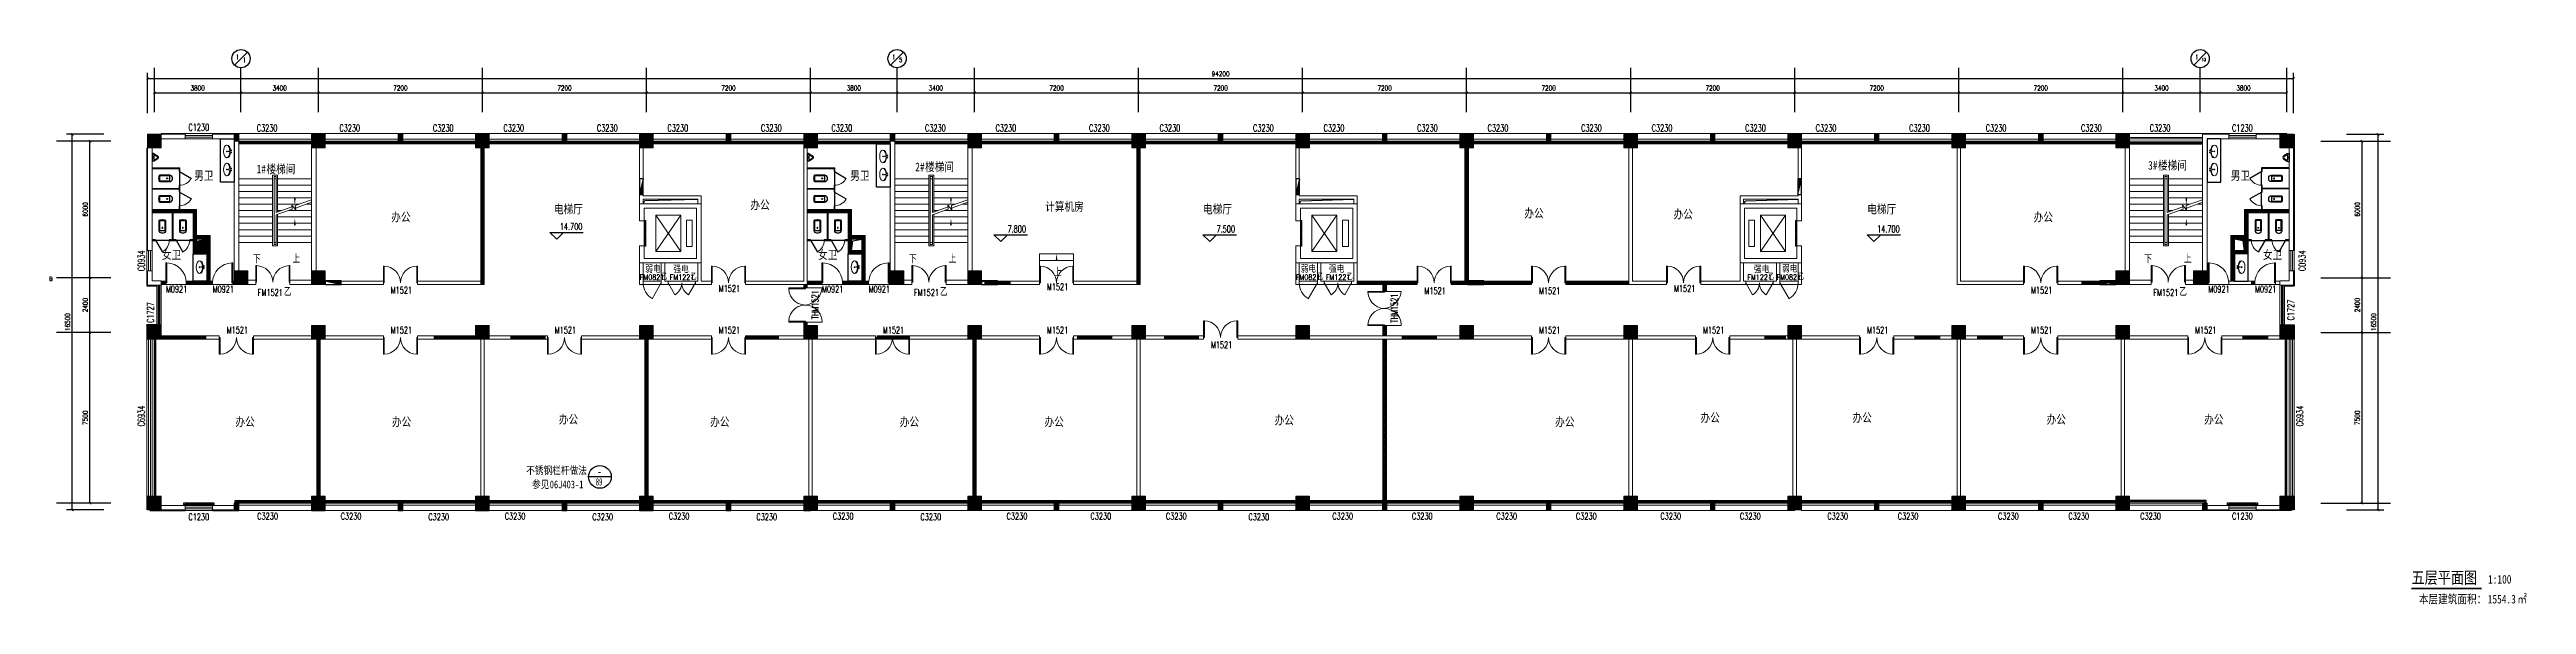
# Model space of a CAD drawing. Header units: millimetres. Extents: x 164760 to 3716174, y -1766400 to 11969.
# Drawn here: x 3325543 to 3434266, y -1588759 to -1564385 of the extents above; entities that cross this region are included whole.
import ezdxf
from ezdxf.enums import TextEntityAlignment as Align

# ---------------------------------------------------------------- set-up
doc = ezdxf.new("R2010")
doc.units = ezdxf.units.MM
doc.header["$LTSCALE"] = 1000
doc.linetypes.add('DASHEDX2', pattern=[1.5, 1, -0.5])
doc.layers.get('0').update_dxf_attribs({"color": 253, "linetype": 'CONTINUOUS'})
doc.layers.get('Defpoints').update_dxf_attribs({"color": 250, "linetype": 'CONTINUOUS', "lineweight": 0})
for name, color, linetype in [('3', 253, 'CONTINUOUS'), ('AXIS', 253, 'CONTINUOUS'), ('AXIS_TEXT', 253, 'CONTINUOUS'), ('DIM_ELEV', 253, 'CONTINUOUS'), ('DIM_IDEN', 253, 'CONTINUOUS'), ('DIM_SYMB', 253, 'CONTINUOUS'), ('LATRINE', 253, 'CONTINUOUS'), ('LVTRY', 253, 'CONTINUOUS'), ('PUB_TEXT', 253, 'CONTINUOUS'), ('SURFACE', 253, 'CONTINUOUS'), ('w-消火栓', 253, 'CONTINUOUS'), ('WINDOW_TEXT', 253, 'CONTINUOUS'), ('家具', 253, 'CONTINUOUS')]:
    doc.layers.add(name, color=color, linetype=linetype)
for name, color, linetype, lineweight in [('COLUMN', 253, 'CONTINUOUS', 0), ('FC-FLOOR【地材分格】', 253, 'CONTINUOUS', 0), ('FF-FIXT【洁具】', 253, 'CONTINUOUS', 0), ('PUB_HATCH', 253, 'CONTINUOUS', 0), ('RC-Modelling【天花造型】', 253, 'CONTINUOUS', 0), ('STAIR', 253, 'CONTINUOUS', 0), ('WALL', 253, 'CONTINUOUS', 0), ('Wall【墙体】', 253, 'CONTINUOUS', 0), ('WINDOW', 253, 'CONTINUOUS', 0)]:
    doc.layers.add(name, color=color, linetype=linetype, lineweight=lineweight)
doc.styles.add('-宋体', font='', dxfattribs={"width": 0.8})
doc.styles.add('_TCH_AXIS', font='COMPLEX', dxfattribs={"bigfont": 'GBCBIG'})
doc.styles.add('_TCH_DIM', font='SIMPLEX', dxfattribs={"bigfont": 'GBCBIG'})
doc.styles.add('_TCH_DIM_T3', font='SIMPLEX', dxfattribs={"width": 0.705882, "bigfont": 'GBCBIG'})
doc.styles.add('_TCH_WINDOW', font='SIMPLEX', dxfattribs={"bigfont": 'GBCBIG'})
doc.styles.get("Standard").update_dxf_attribs({"font": 'GBENOR', "bigfont": 'GBCBIG'})
doc.styles.add('宋体', font='', dxfattribs={"width": 0.7})
doc.styles.get('-宋体').set_extended_font_data('SimSun')
doc.styles.get('宋体').set_extended_font_data('SimSun')
doc.dimstyles.new('_TCH_ARCH&&100', dxfattribs={"dimtxt": 212.5, "dimasz": 100, "dimexe": 250, "dimexo": 300, "dimgap": 100, "dimtad": 1, "dimdec": 0, "dimzin": 0, "dimdsep": 46, "dimtxsty": '_TCH_DIM_T3', "dimblk": 'ARCHTICK', "dimcen": 0.09, "dimclrt": 7, "dimazin": 2, "dimtfac": 1, "dimtdec": 0, "dimtix": 1, "dimtmove": 2, "dimatfit": 3, "dimtolj": 1, "dimtzin": 0, "dimarcsym": 0})
pattern_1 = [(45, (250105.35, 155780.643), (-33.6759605, 33.6759605), []), (135, (250105.35, 155780.643), (-33.6759605, -33.6759605), [])]

msp = doc.modelspace()

# ---------------------------------------------------------------- texts
at = {"layer": 'PUB_TEXT', "color": 3, "style": '宋体', "width": 0.8}
for s, height, p in [('五层平面图', 528.69, (3429219.4, -1587841.6)), ('本层建筑面积：', 377.64, (3429543.2, -1588713.5)), ('1554.3', 377.64, (3432567.7, -1588713.5)), ('1:100', 377.64, (3432578.8, -1587841.6)), ('㎡', 377.6, (3433863.9, -1588713.5))]:
    msp.add_text(s, height=height, dxfattribs=at).set_placement(p)

# ---------------------------------------------------------------- blocks, each defined once
blk = doc.blocks.new('A$C4D690477')
at = {"layer": 'FF-FIXT【洁具】', "color": 252}
for p, q in [((344, 302), (205, 285)), ((205, 285), (205, 267)), ((205, 267), (344, 249))]:
    blk.add_line(p, q, dxfattribs=at)
at = {"layer": 'FF-FIXT【洁具】', "color": 251}
blk.add_circle((145, 277), 16, dxfattribs=at)
at = {"layer": 'FF-FIXT【洁具】', "color": 252}
for centre in [(335, 320), (335, 231)]:
    blk.add_circle(centre, 17.9, dxfattribs=at)
at = {"layer": 'FF-FIXT【洁具】', "color": 181, "extrusion": (0, 0, -1)}
for centre, ratio, start_param, end_param in [((139, 277), 0.5, 4.7828846, 10.9342224), ((158, 277), 0.5310756, 3.0762391, 4.6381068), ((158, 277), 0.5310756, 4.7958155, 6.3485388)]:
    blk.add_ellipse(centre, major_axis=(0, -277), ratio=ratio, start_param=start_param, end_param=end_param, dxfattribs=at)
blk = doc.blocks.new('$lvtry$00000007')
for p, q in [((-170, 0, 0), (170, 0, 0)), ((-170, -61, 0), (-170, 0, 0)), ((-162, -88, 0), (-69, -231, 0)), ((-124, -91, 0), (-43, -216, 0)), ((-116, -76, 0), (116, -76, 0)), ((43, -216, 0), (124, -91, 0)), ((69, -231, 0), (162, -88, 0)), ((170, -61, 0), (170, 0, 0))]:
    blk.add_line(p, q)
blk.add_circle((0, -38, 0), 17.7)
for centre, radius, start, end in [((-120, -61, 0), 50, 180, 213.0863), ((-116, -86, 0), 10, 90, 213.0863), ((0, -191, 0), 80, 210, 330), ((0, -191, 0), 50, 210, 330), ((116, -86, 0), 10, 326.9137, 90), ((120, -61, 0), 50, 326.9137, 0)]:
    blk.add_arc(centre, radius, start, end)
blk = doc.blocks.new('$QC001_5')
blk.add_line((-325, 200), (325, 0))
blk.add_lwpolyline([(325, 0), (325, 200), (-325, 200), (-325, 0)], close=True)
blk.add_solid([(-325, 200), (325, 200), (-325, 200), (325, 0)])
at = {"flags": 1}
for tag in ['UNIT', 'WHAT', 'SPEC']:
    blk.add_attdef(tag, (0, 0), '', height=0.001, dxfattribs=at)
blk = doc.blocks.new('$DorLib2D$00000141')
at = {"color": 0}
for points in [[(-0.5, 0), (-0.5, 0.487)], [(-0.475, 0.487), (-0.5, 0.487)], [(-0.475, 0), (-0.475, 0.487)], [(-0.369, 0.473), (-0.475, 0.487)], [(-0.268, 0.435), (-0.369, 0.473)], [(-0.178, 0.377), (-0.268, 0.435)], [(-0.103, 0.3), (-0.178, 0.377)], [(-0.047, 0.208), (-0.103, 0.3)], [(-0.012, 0.107), (-0.047, 0.208)], [(0, 0), (-0.012, 0.107)], [(-0.012, -0.107), (0, 0)], [(0.012, 0.107), (0, 0)], [(0.047, 0.208), (0.012, 0.107)], [(0.103, 0.3), (0.047, 0.208)], [(0.178, 0.377), (0.103, 0.3)], [(0.268, 0.435), (0.178, 0.377)], [(0.369, 0.473), (0.268, 0.435)], [(0.475, 0.487), (0.369, 0.473)], [(0.475, 0), (0.475, 0.487)], [(0.475, 0.487), (0.5, 0.487)], [(0.5, 0), (0.5, 0.487)], [(-0.5, 0), (-0.475, 0)], [(0.5, 0), (0.475, 0)]]:
    blk.add_lwpolyline(points, dxfattribs=at)
at = {"color": 0, "linetype": 'DASHEDX2'}
for points in [[(0, 0), (0.03, -0.122), (0.086, -0.234), (0.165, -0.331), (0.264, -0.408), (0.378, -0.461), (0.5, -0.488)], [(-0.5, 0), (-0.5, -0.488)], [(-0.475, -0.488), (-0.5, -0.488)], [(-0.475, -0.487), (-0.369, -0.473)], [(-0.369, -0.473), (-0.268, -0.435)], [(-0.268, -0.435), (-0.178, -0.377)], [(-0.178, -0.377), (-0.103, -0.3)], [(-0.103, -0.3), (-0.047, -0.208)], [(-0.047, -0.208), (-0.012, -0.107)], [(0.5, 0), (0.5, -0.488)]]:
    blk.add_lwpolyline(points, dxfattribs=at)
blk = doc.blocks.new('$DorLib2D$00000002')
for p, q in [((-0.5, 0), (-0.5, 0.4875)), ((-0.475, 0.4875), (-0.5, 0.4875)), ((-0.5, 0), (-0.475, 0)), ((-0.475, 0), (-0.475, 0.4875)), ((0.475, 0), (0.475, 0.4875)), ((0.475, 0.4875), (0.5, 0.4875)), ((0.5, 0), (0.475, 0)), ((0.5, 0), (0.5, 0.4875))]:
    blk.add_line(p, q)
at = {"lineweight": 13}
for centre, start, end in [((-0.4875, 0), 0, 88.530716), ((0.4875, 0), 91.469284, 180)]:
    blk.add_arc(centre, 0.4875, start, end, dxfattribs=at)
blk = doc.blocks.new('$DorLib2D$00000001')
for p, q in [((0.45, 0.975), (0.5, 0.975)), ((0.45, 0), (0.45, 0.975)), ((0.5, 0), (0.45, 0)), ((0.5, 0), (0.5, 0.975))]:
    blk.add_line(p, q)
at = {"lineweight": 13}
blk.add_arc((0.475, 0), 0.975, 91.46928, 180, dxfattribs=at)
blk = doc.blocks.new('$lvtry$00000200')
for p, q in [((-140, -40, 0), (-140, -480, 0)), ((140, -470, 0), (-140, -470, 0)), ((-110, -40, 0), (-110, -470, 0)), ((100, 0, 0), (-100, 0, 0)), ((100, -30, 0), (-100, -30, 0)), ((-30, -590, 0), (30, -590, 0)), ((110, -470, 0), (110, -40, 0)), ((140, -480, 0), (140, -40, 0))]:
    blk.add_line(p, q)
blk.add_circle((0, -359, 0), 20)
for centre, radius, start, end in [((-100, -40, 0), 40, 90, 180), ((-30, -480, 0), 110, 180, 270), ((-100, -40, 0), 10, 90, 180), ((30, -480, 0), 110, 270, 0), ((100, -40, 0), 40, 0, 90), ((100, -40, 0), 10, 0, 90)]:
    blk.add_arc(centre, radius, start, end)
blk.add_point((0, 0))
blk = doc.blocks.new('$TCHSYS$APDOOR2D')
blk.add_line((0.5, 0), (0, 0.87))
at = {"lineweight": 13}
blk.add_arc((0.5, 0), 1, 120, 180, dxfattribs=at)
blk = doc.blocks.new('$TCHSYS$LDOR22D')
for p, q in [((-0.517, 0.833), (-0.017, 0.833)), ((-0.517, 0.833), (-0.517, 0.667)), ((-0.517, 0.667), (-0.017, 0.667)), ((-0.5, 0.5), (0.5, 0.5)), ((-0.017, 0.833), (-0.017, 0.667)), ((0.017, 0.833), (0.017, 0.667)), ((0.017, 0.833), (0.517, 0.833)), ((0.017, 0.667), (0.517, 0.667)), ((0.517, 0.833), (0.517, 0.667))]:
    blk.add_line(p, q)
blk = doc.blocks.new('$TCHSYS$WIN2D')
for p, q in [((-0.5, 0.5), (0.5, 0.5)), ((-0.5, 0.5), (-0.5, -0.5)), ((0.5, 0.5), (0.5, -0.5)), ((0.5, 0.167), (-0.5, 0.167)), ((0.5, -0.167), (-0.5, -0.167)), ((-0.5, -0.5), (0.5, -0.5))]:
    blk.add_line(p, q)
blk = doc.blocks.new('$WINLIB2D$00000004')
for p, q in [((-0.5, 0.5), (0.5, 0.5)), ((-0.5, 0.5), (-0.5, -0.5)), ((0.5, -0.5), (0.5, 0.5)), ((-0.5, 0.241), (0.5, 0.241)), ((-0.5, -0.5), (0.5, -0.5))]:
    blk.add_line(p, q)
blk = doc.blocks.new('$WINLIB2D$00000005')
for p, q in [((-0.5, 0.5), (0.5, 0.5)), ((-0.5, 0.5), (-0.5, -0.5)), ((0.5, 0.167), (-0.5, 0.167)), ((0.5, 0), (-0.5, 0)), ((0.5, -0.5), (0.5, 0.5)), ((0.5, -0.167), (-0.5, -0.167)), ((-0.5, -0.5), (0.5, -0.5))]:
    blk.add_line(p, q)
blk = doc.blocks.new('$DorLib2D$00000214')
at = {"color": 0}
blk.add_line((0.5, 0), (0, 0.87), dxfattribs=at)
blk.add_arc((0.5, 0), 1, 120, 180, dxfattribs=at)
blk = doc.blocks.new('$DorLib2D$00000215')
at = {"color": 0}
for p, q in [((-0.5, 0), (-0.25, 0.433)), ((0.5, 0), (0.25, 0.433))]:
    blk.add_line(p, q, dxfattribs=at)
for centre, start, end in [((-0.5, 0), 0, 60), ((0.5, 0), 120, 180)]:
    blk.add_arc(centre, 0.5, start, end, dxfattribs=at)
blk = doc.blocks.new('海龙_0918165925')
at = {"layer": 'PUB_HATCH'}
for points in [[(-43300, -300), (-43100, -300), (-43100, 0), (-43300, 0)], [(-47100, -600), (-46500, -600), (-46500, 0), (-47100, 0)], [(-39900, -600), (-39300, -600), (-39300, 0), (-39900, 0)], [(-36100, -300), (-35900, -300), (-35900, 0), (-36100, 0)], [(-32700, -600), (-32100, -600), (-32100, 0), (-32700, 0)], [(-28900, -300), (-28700, -300), (-28700, 0), (-28900, 0)], [(-25500, -600), (-24900, -600), (-24900, 0), (-25500, 0)], [(-21700, -300), (-21500, -300), (-21500, 0), (-21700, 0)], [(-18300, -600), (-17700, -600), (-17700, 0), (-18300, 0)], [(-14500, -300), (-14300, -300), (-14300, 0), (-14500, 0)], [(-11100, -600), (-10500, -600), (-10500, 0), (-11100, 0)], [(-7300, -300), (-7100, -300), (-7100, 0), (-7300, 0)], [(-3900, -600), (-3300, -600), (-3300, 0), (-3900, 0)], [(-100, -300), (100, -300), (100, 0), (-100, 0)], [(3300, -600), (3900, -600), (3900, 0), (3300, 0)], [(7100, -300), (7300, -300), (7300, 0), (7100, 0)], [(10500, -600), (11100, -600), (11100, 0), (10500, 0)], [(14300, -300), (14500, -300), (14500, 0), (14300, 0)], [(17700, -600), (18300, -600), (18300, 0), (17700, 0)], [(21500, -300), (21700, -300), (21700, 0), (21500, 0)], [(24900, -600), (25500, -600), (25500, 0), (24900, 0)], [(28700, -300), (28900, -300), (28900, 0), (28700, 0)], [(32100, -600), (32700, -600), (32700, 0), (32100, 0)], [(35900, -300), (36100, -300), (36100, 0), (35900, 0)], [(39300, -600), (39900, -600), (39900, 0), (39300, 0)], [(46500, -600), (47100, -600), (47100, 0), (46500, 0)], [(-43300, -6600), (-42700, -6600), (-42700, -6000), (-43300, -6000)], [(-39900, -6600), (-39300, -6600), (-39300, -6000), (-39900, -6000)], [(-14500, -6600), (-13900, -6600), (-13900, -6000), (-14500, -6000)], [(-11100, -6600), (-10500, -6600), (-10500, -6000), (-11100, -6000)], [(39300, -6600), (39900, -6600), (39900, -6000), (39300, -6000)], [(42700, -6600), (43300, -6600), (43300, -6000), (42700, -6000)], [(-47100, -9000), (-46500, -9000), (-46500, -8400), (-47100, -8400)], [(-39900, -9000), (-39300, -9000), (-39300, -8400), (-39900, -8400)], [(-32700, -9000), (-32100, -9000), (-32100, -8400), (-32700, -8400)], [(-25500, -9000), (-24900, -9000), (-24900, -8400), (-25500, -8400)], [(-18300, -9000), (-17700, -9000), (-17700, -8400), (-18300, -8400)], [(-11100, -9000), (-10500, -9000), (-10500, -8400), (-11100, -8400)], [(-3900, -9000), (-3300, -9000), (-3300, -8400), (-3900, -8400)], [(3300, -9000), (3900, -9000), (3900, -8400), (3300, -8400)], [(10500, -9000), (11100, -9000), (11100, -8400), (10500, -8400)], [(17700, -9000), (18300, -9000), (18300, -8400), (17700, -8400)], [(24900, -9000), (25500, -9000), (25500, -8400), (24900, -8400)], [(32100, -9000), (32700, -9000), (32700, -8400), (32100, -8400)], [(39300, -9000), (39900, -9000), (39900, -8400), (39300, -8400)], [(46500, -9000), (47100, -9000), (47100, -8400), (46500, -8400)], [(-47100, -16500), (-46500, -16500), (-46500, -15900), (-47100, -15900)], [(-43300, -16500), (-43100, -16500), (-43100, -16200), (-43300, -16200)], [(-39900, -16500), (-39300, -16500), (-39300, -15900), (-39900, -15900)], [(-36100, -16500), (-35900, -16500), (-35900, -16200), (-36100, -16200)], [(-32700, -16500), (-32100, -16500), (-32100, -15900), (-32700, -15900)], [(-28900, -16500), (-28700, -16500), (-28700, -16200), (-28900, -16200)], [(-25500, -16500), (-24900, -16500), (-24900, -15900), (-25500, -15900)], [(-21700, -16500), (-21500, -16500), (-21500, -16200), (-21700, -16200)], [(-18300, -16500), (-17700, -16500), (-17700, -15900), (-18300, -15900)], [(-14300, -16200), (-14500, -16200), (-14500, -16500), (-14300, -16500)], [(-11100, -16500), (-10500, -16500), (-10500, -15900), (-11100, -15900)], [(-7100, -16200), (-7300, -16200), (-7300, -16500), (-7100, -16500)], [(-3900, -16500), (-3300, -16500), (-3300, -15900), (-3900, -15900)], [(100, -16200), (-100, -16200), (-100, -16500), (100, -16500)], [(3300, -16500), (3900, -16500), (3900, -15900), (3300, -15900)], [(7300, -16200), (7100, -16200), (7100, -16500), (7300, -16500)], [(10500, -16500), (11100, -16500), (11100, -15900), (10500, -15900)], [(14500, -16200), (14300, -16200), (14300, -16500), (14500, -16500)], [(17700, -16500), (18300, -16500), (18300, -15900), (17700, -15900)], [(21700, -16200), (21500, -16200), (21500, -16500), (21700, -16500)], [(24900, -16500), (25500, -16500), (25500, -15900), (24900, -15900)], [(28900, -16200), (28700, -16200), (28700, -16500), (28900, -16500)], [(32100, -16500), (32700, -16500), (32700, -15900), (32100, -15900)], [(36100, -16200), (35900, -16200), (35900, -16500), (36100, -16500)], [(39300, -16500), (39900, -16500), (39900, -15900), (39300, -15900)], [(43300, -16200), (43100, -16200), (43100, -16500), (43300, -16500)], [(46500, -16500), (47100, -16500), (47100, -15900), (46500, -15900)]]:
    blk.add_hatch(color=256, dxfattribs=at).paths.add_polyline_path(points)
at = {"layer": 'COLUMN'}
for p, q in [((-46500, 0), (-47100, 0)), ((-47100, 0), (-47100, -600)), ((-47100, -600), (-46500, -600)), ((-46500, -600), (-46500, 0)), ((-39300, 0), (-39900, 0)), ((-39900, -300), (-39900, -600)), ((-39900, -600), (-39300, -600)), ((-39300, -600), (-39300, -300)), ((-32100, 0), (-32700, 0)), ((-32700, -300), (-32700, -600)), ((-32700, -600), (-32100, -600)), ((-32100, -600), (-32100, -300)), ((-24900, 0), (-25500, 0)), ((-25500, -300), (-25500, -600)), ((-25500, -600), (-24900, -600)), ((-24900, -600), (-24900, -300)), ((-17700, 0), (-18300, 0)), ((-18300, -300), (-18300, -600)), ((-18300, -600), (-17700, -600)), ((-17700, -600), (-17700, -300)), ((-10500, 0), (-11100, 0)), ((-11100, -300), (-11100, -600)), ((-11100, -600), (-10500, -600)), ((-10500, -600), (-10500, -300)), ((-3300, 0), (-3900, 0)), ((-3900, -300), (-3900, -600)), ((-3900, -600), (-3300, -600)), ((-3300, -600), (-3300, -300)), ((3900, 0), (3300, 0)), ((3300, -300), (3300, -600)), ((3300, -600), (3900, -600)), ((3900, -600), (3900, -300)), ((11100, 0), (10500, 0)), ((10500, -300), (10500, -600)), ((10500, -600), (11100, -600)), ((11100, -600), (11100, -300)), ((18300, 0), (17700, 0)), ((17700, -300), (17700, -600)), ((17700, -600), (18300, -600)), ((18300, -600), (18300, -300)), ((25500, 0), (24900, 0)), ((24900, -300), (24900, -600)), ((24900, -600), (25500, -600)), ((25500, -600), (25500, -300)), ((32700, 0), (32100, 0)), ((32100, -300), (32100, -600)), ((32100, -600), (32700, -600)), ((32700, -600), (32700, -300)), ((39900, 0), (39300, 0)), ((39300, -300), (39300, -600)), ((39300, -600), (39900, -600)), ((39900, -600), (39900, 0)), ((47100, 0), (46500, 0)), ((46500, 0), (46500, -600)), ((46500, -600), (47100, -600)), ((47100, -600), (47100, 0)), ((-42700, -6000), (-43300, -6000)), ((-43300, -6000), (-43300, -6600)), ((-42700, -6600), (-42700, -6000)), ((-39300, -6000), (-39900, -6000)), ((-39900, -6000), (-39900, -6600)), ((-39300, -6600), (-39300, -6000)), ((-13900, -6000), (-14500, -6000)), ((-14500, -6000), (-14500, -6600)), ((-13900, -6600), (-13900, -6000)), ((-10500, -6000), (-11100, -6000)), ((-11100, -6000), (-11100, -6600)), ((-10500, -6600), (-10500, -6000)), ((39900, -6000), (39300, -6000)), ((39300, -6000), (39300, -6600)), ((39900, -6600), (39900, -6000)), ((43300, -6000), (42700, -6000)), ((42700, -6000), (42700, -6600)), ((43300, -6600), (43300, -6000)), ((-43300, -6600), (-42700, -6600)), ((-39900, -6600), (-39300, -6600)), ((-14500, -6600), (-13900, -6600)), ((-11100, -6600), (-10500, -6600)), ((39300, -6600), (39900, -6600)), ((42700, -6600), (43300, -6600)), ((-46500, -8400), (-47100, -8400)), ((-47100, -8400), (-47100, -9000)), ((-46500, -9000), (-46500, -8400)), ((-39300, -8400), (-39900, -8400)), ((-39900, -8400), (-39900, -9000)), ((-39300, -9000), (-39300, -8400)), ((-32100, -8400), (-32700, -8400)), ((-32700, -8400), (-32700, -9000)), ((-32100, -9000), (-32100, -8400)), ((-24900, -8400), (-25500, -8400)), ((-25500, -8400), (-25500, -9000)), ((-24900, -9000), (-24900, -8400)), ((-17700, -8400), (-18300, -8400)), ((-18300, -8400), (-18300, -9000)), ((-17700, -9000), (-17700, -8400)), ((-10500, -8400), (-11100, -8400)), ((-11100, -8400), (-11100, -9000)), ((-10500, -9000), (-10500, -8400)), ((-3300, -8400), (-3900, -8400)), ((-3900, -8400), (-3900, -9000)), ((-3300, -9000), (-3300, -8400)), ((3900, -8400), (3300, -8400)), ((3300, -8400), (3300, -9000)), ((3900, -9000), (3900, -8400)), ((11100, -8400), (10500, -8400)), ((10500, -8400), (10500, -9000)), ((11100, -9000), (11100, -8400)), ((18300, -8400), (17700, -8400)), ((17700, -8400), (17700, -9000)), ((18300, -9000), (18300, -8400)), ((25500, -8400), (24900, -8400)), ((24900, -8400), (24900, -9000)), ((25500, -9000), (25500, -8400)), ((32700, -8400), (32100, -8400)), ((32100, -8400), (32100, -9000)), ((32700, -9000), (32700, -8400)), ((39900, -8400), (39300, -8400)), ((39300, -8400), (39300, -9000)), ((39900, -9000), (39900, -8400)), ((47100, -8400), (46500, -8400)), ((46500, -8400), (46500, -9000)), ((47100, -9000), (47100, -8400)), ((-47100, -9000), (-46500, -9000)), ((-39900, -9000), (-39300, -9000)), ((-32700, -9000), (-32100, -9000)), ((-25500, -9000), (-24900, -9000)), ((-18300, -9000), (-17700, -9000)), ((-11100, -9000), (-10500, -9000)), ((-3900, -9000), (-3300, -9000)), ((3300, -9000), (3900, -9000)), ((10500, -9000), (11100, -9000)), ((17700, -9000), (18300, -9000)), ((24900, -9000), (25500, -9000)), ((32100, -9000), (32700, -9000)), ((39300, -9000), (39900, -9000)), ((46500, -9000), (47100, -9000)), ((-46500, -15900), (-47100, -15900)), ((-47100, -15900), (-47100, -16500)), ((-46500, -16500), (-46500, -15900)), ((-39300, -15900), (-39900, -15900)), ((-39900, -15900), (-39900, -16200)), ((-39300, -16200), (-39300, -15900)), ((-32100, -15900), (-32700, -15900)), ((-32700, -15900), (-32700, -16200)), ((-32100, -16200), (-32100, -15900)), ((-24900, -15900), (-25500, -15900)), ((-25500, -15900), (-25500, -16200)), ((-24900, -16200), (-24900, -15900)), ((-17700, -15900), (-18300, -15900)), ((-18300, -15900), (-18300, -16200)), ((-17700, -16200), (-17700, -15900)), ((-10500, -15900), (-11100, -15900)), ((-11100, -15900), (-11100, -16200)), ((-10500, -16200), (-10500, -15900)), ((-3300, -15900), (-3900, -15900)), ((-3900, -15900), (-3900, -16200)), ((-3300, -16200), (-3300, -15900)), ((3900, -15900), (3300, -15900)), ((3300, -15900), (3300, -16200)), ((3900, -16200), (3900, -15900)), ((11100, -15900), (10500, -15900)), ((10500, -15900), (10500, -16200)), ((11100, -16200), (11100, -15900)), ((18300, -15900), (17700, -15900)), ((17700, -15900), (17700, -16200)), ((18300, -16200), (18300, -15900)), ((25500, -15900), (24900, -15900)), ((24900, -15900), (24900, -16200)), ((25500, -16200), (25500, -15900)), ((32700, -15900), (32100, -15900)), ((32100, -15900), (32100, -16200)), ((32700, -16200), (32700, -15900)), ((39900, -15900), (39300, -15900)), ((39300, -15900), (39300, -16200)), ((39900, -16200), (39900, -15900)), ((47100, -15900), (46500, -15900)), ((46500, -15900), (46500, -16500)), ((47100, -16500), (47100, -15900)), ((-47100, -16500), (-46500, -16500)), ((-39900, -16500), (-39300, -16500)), ((-32700, -16500), (-32100, -16500)), ((-25500, -16500), (-24900, -16500)), ((-18300, -16500), (-17700, -16500)), ((-11100, -16500), (-10500, -16500)), ((-3900, -16500), (-3300, -16500)), ((3300, -16500), (3900, -16500)), ((10500, -16500), (11100, -16500)), ((17700, -16500), (18300, -16500)), ((24900, -16500), (25500, -16500)), ((32100, -16500), (32700, -16500)), ((39300, -16500), (39900, -16500)), ((46500, -16500), (47100, -16500))]:
    blk.add_line(p, q, dxfattribs=at)
blk = doc.blocks.new('_ArchTick')
at = {"color": 2, "linetype": 'ByBlock', "const_width": 0.4}
blk.add_lwpolyline([(-0.5, -0.5), (0.5, 0.5)], dxfattribs=at)
blk = doc.blocks.new('*D611')
at = {"layer": 'AXIS', "color": 0, "lineweight": -2, "transparency": 16777216}
for p, q in [((3571280, -1554394), (3571280, -1553288)), ((3571280, -1553538), (3575080, -1553538)), ((3575080, -1554394), (3575080, -1553288))]:
    blk.add_line(p, q, dxfattribs=at)
at = {"layer": 'Defpoints', "color": 0, "transparency": 16777216}
for p in [(3575080, -1553538), (3571280, -1554694), (3575080, -1554694)]:
    blk.add_point(p, dxfattribs=at)
at = {"layer": 'AXIS', "color": 0, "lineweight": -2, "transparency": 16777216, "xscale": 100, "yscale": 100, "zscale": 100, "rotation": 180}
blk.add_blockref('_ArchTick', (3571280, -1553538), dxfattribs=at)
at = {"layer": 'AXIS', "color": 0, "lineweight": -2, "transparency": 16777216, "xscale": 100, "yscale": 100, "zscale": 100}
blk.add_blockref('_ArchTick', (3575080, -1553538), dxfattribs=at)
at = {"layer": 'AXIS', "color": 7, "transparency": 16777216, "insert": (3573180, -1553332), "char_height": 212.5, "attachment_point": 5, "style": '_TCH_DIM_T3'}
blk.add_mtext('\\A1;3800', dxfattribs=at)
blk = doc.blocks.new('*D612')
at = {"layer": 'AXIS', "color": 0, "lineweight": -2, "transparency": 16777216}
for p, q in [((3567880, -1554394), (3567880, -1553288)), ((3567880, -1553538), (3571280, -1553538)), ((3571280, -1554394), (3571280, -1553288))]:
    blk.add_line(p, q, dxfattribs=at)
at = {"layer": 'Defpoints', "color": 0, "transparency": 16777216}
for p in [(3571280, -1553538), (3567880, -1554694), (3571280, -1554694)]:
    blk.add_point(p, dxfattribs=at)
at = {"layer": 'AXIS', "color": 0, "lineweight": -2, "transparency": 16777216, "xscale": 100, "yscale": 100, "zscale": 100, "rotation": 180}
blk.add_blockref('_ArchTick', (3567880, -1553538), dxfattribs=at)
at = {"layer": 'AXIS', "color": 0, "lineweight": -2, "transparency": 16777216, "xscale": 100, "yscale": 100, "zscale": 100}
blk.add_blockref('_ArchTick', (3571280, -1553538), dxfattribs=at)
at = {"layer": 'AXIS', "color": 7, "transparency": 16777216, "insert": (3569580, -1553332), "char_height": 212.5, "attachment_point": 5, "style": '_TCH_DIM_T3'}
blk.add_mtext('\\A1;3400', dxfattribs=at)
blk = doc.blocks.new('*D613')
at = {"layer": 'AXIS', "color": 0, "lineweight": -2, "transparency": 16777216}
for p, q in [((3560680, -1554394), (3560680, -1553288)), ((3560680, -1553538), (3567880, -1553538)), ((3567880, -1554394), (3567880, -1553288))]:
    blk.add_line(p, q, dxfattribs=at)
at = {"layer": 'Defpoints', "color": 0, "transparency": 16777216}
for p in [(3567880, -1553538), (3560680, -1554694), (3567880, -1554694)]:
    blk.add_point(p, dxfattribs=at)
at = {"layer": 'AXIS', "color": 0, "lineweight": -2, "transparency": 16777216, "xscale": 100, "yscale": 100, "zscale": 100, "rotation": 180}
blk.add_blockref('_ArchTick', (3560680, -1553538), dxfattribs=at)
at = {"layer": 'AXIS', "color": 0, "lineweight": -2, "transparency": 16777216, "xscale": 100, "yscale": 100, "zscale": 100}
blk.add_blockref('_ArchTick', (3567880, -1553538), dxfattribs=at)
at = {"layer": 'AXIS', "color": 7, "transparency": 16777216, "insert": (3564280, -1553332), "char_height": 212.5, "attachment_point": 5, "style": '_TCH_DIM_T3'}
blk.add_mtext('\\A1;7200', dxfattribs=at)
blk = doc.blocks.new('*D614')
at = {"layer": 'AXIS', "color": 0, "lineweight": -2, "transparency": 16777216}
for p, q in [((3553480, -1554394), (3553480, -1553288)), ((3553480, -1553538), (3560680, -1553538)), ((3560680, -1554394), (3560680, -1553288))]:
    blk.add_line(p, q, dxfattribs=at)
at = {"layer": 'Defpoints', "color": 0, "transparency": 16777216}
for p in [(3560680, -1553538), (3553480, -1554694), (3560680, -1554694)]:
    blk.add_point(p, dxfattribs=at)
at = {"layer": 'AXIS', "color": 0, "lineweight": -2, "transparency": 16777216, "xscale": 100, "yscale": 100, "zscale": 100, "rotation": 180}
blk.add_blockref('_ArchTick', (3553480, -1553538), dxfattribs=at)
at = {"layer": 'AXIS', "color": 0, "lineweight": -2, "transparency": 16777216, "xscale": 100, "yscale": 100, "zscale": 100}
blk.add_blockref('_ArchTick', (3560680, -1553538), dxfattribs=at)
at = {"layer": 'AXIS', "color": 7, "transparency": 16777216, "insert": (3557080, -1553332), "char_height": 212.5, "attachment_point": 5, "style": '_TCH_DIM_T3'}
blk.add_mtext('\\A1;7200', dxfattribs=at)
blk = doc.blocks.new('*D615')
at = {"layer": 'AXIS', "color": 0, "lineweight": -2, "transparency": 16777216}
for p, q in [((3546280, -1554394), (3546280, -1553288)), ((3546280, -1553538), (3553480, -1553538)), ((3553480, -1554394), (3553480, -1553288))]:
    blk.add_line(p, q, dxfattribs=at)
at = {"layer": 'Defpoints', "color": 0, "transparency": 16777216}
for p in [(3553480, -1553538), (3546280, -1554694), (3553480, -1554694)]:
    blk.add_point(p, dxfattribs=at)
at = {"layer": 'AXIS', "color": 0, "lineweight": -2, "transparency": 16777216, "xscale": 100, "yscale": 100, "zscale": 100, "rotation": 180}
blk.add_blockref('_ArchTick', (3546280, -1553538), dxfattribs=at)
at = {"layer": 'AXIS', "color": 0, "lineweight": -2, "transparency": 16777216, "xscale": 100, "yscale": 100, "zscale": 100}
blk.add_blockref('_ArchTick', (3553480, -1553538), dxfattribs=at)
at = {"layer": 'AXIS', "color": 7, "transparency": 16777216, "insert": (3549880, -1553332), "char_height": 212.5, "attachment_point": 5, "style": '_TCH_DIM_T3'}
blk.add_mtext('\\A1;7200', dxfattribs=at)
blk = doc.blocks.new('*D616')
at = {"layer": 'AXIS', "color": 0, "lineweight": -2, "transparency": 16777216}
for p, q in [((3539080, -1554394), (3539080, -1553288)), ((3539080, -1553538), (3546280, -1553538)), ((3546280, -1554394), (3546280, -1553288))]:
    blk.add_line(p, q, dxfattribs=at)
at = {"layer": 'Defpoints', "color": 0, "transparency": 16777216}
for p in [(3546280, -1553538), (3539080, -1554694), (3546280, -1554694)]:
    blk.add_point(p, dxfattribs=at)
at = {"layer": 'AXIS', "color": 0, "lineweight": -2, "transparency": 16777216, "xscale": 100, "yscale": 100, "zscale": 100, "rotation": 180}
blk.add_blockref('_ArchTick', (3539080, -1553538), dxfattribs=at)
at = {"layer": 'AXIS', "color": 0, "lineweight": -2, "transparency": 16777216, "xscale": 100, "yscale": 100, "zscale": 100}
blk.add_blockref('_ArchTick', (3546280, -1553538), dxfattribs=at)
at = {"layer": 'AXIS', "color": 7, "transparency": 16777216, "insert": (3542680, -1553332), "char_height": 212.5, "attachment_point": 5, "style": '_TCH_DIM_T3'}
blk.add_mtext('\\A1;7200', dxfattribs=at)
blk = doc.blocks.new('*D602')
at = {"layer": 'AXIS', "color": 0, "lineweight": -2, "transparency": 16777216}
for p, q in [((3531880, -1554394), (3531880, -1553288)), ((3531880, -1553538), (3539080, -1553538)), ((3539080, -1554394), (3539080, -1553288))]:
    blk.add_line(p, q, dxfattribs=at)
at = {"layer": 'Defpoints', "color": 0, "transparency": 16777216}
for p in [(3539080, -1553538), (3531880, -1554694), (3539080, -1554694)]:
    blk.add_point(p, dxfattribs=at)
at = {"layer": 'AXIS', "color": 0, "lineweight": -2, "transparency": 16777216, "xscale": 100, "yscale": 100, "zscale": 100, "rotation": 180}
blk.add_blockref('_ArchTick', (3531880, -1553538), dxfattribs=at)
at = {"layer": 'AXIS', "color": 0, "lineweight": -2, "transparency": 16777216, "xscale": 100, "yscale": 100, "zscale": 100}
blk.add_blockref('_ArchTick', (3539080, -1553538), dxfattribs=at)
at = {"layer": 'AXIS', "color": 7, "transparency": 16777216, "insert": (3535480, -1553332), "char_height": 212.5, "attachment_point": 5, "style": '_TCH_DIM_T3'}
blk.add_mtext('\\A1;7200', dxfattribs=at)
blk = doc.blocks.new('*D603')
at = {"layer": 'AXIS', "color": 0, "lineweight": -2, "transparency": 16777216}
for p, q in [((3524680, -1554394), (3524680, -1553288)), ((3524680, -1553538), (3531880, -1553538)), ((3531880, -1554394), (3531880, -1553288))]:
    blk.add_line(p, q, dxfattribs=at)
at = {"layer": 'Defpoints', "color": 0, "transparency": 16777216}
for p in [(3531880, -1553538), (3524680, -1554694), (3531880, -1554694)]:
    blk.add_point(p, dxfattribs=at)
at = {"layer": 'AXIS', "color": 0, "lineweight": -2, "transparency": 16777216, "xscale": 100, "yscale": 100, "zscale": 100, "rotation": 180}
blk.add_blockref('_ArchTick', (3524680, -1553538), dxfattribs=at)
at = {"layer": 'AXIS', "color": 0, "lineweight": -2, "transparency": 16777216, "xscale": 100, "yscale": 100, "zscale": 100}
blk.add_blockref('_ArchTick', (3531880, -1553538), dxfattribs=at)
at = {"layer": 'AXIS', "color": 7, "transparency": 16777216, "insert": (3528280, -1553332), "char_height": 212.5, "attachment_point": 5, "style": '_TCH_DIM_T3'}
blk.add_mtext('\\A1;7200', dxfattribs=at)
blk = doc.blocks.new('*D604')
at = {"layer": 'AXIS', "color": 0, "lineweight": -2, "transparency": 16777216}
for p, q in [((3517480, -1554394), (3517480, -1553288)), ((3517480, -1553538), (3524680, -1553538)), ((3524680, -1554394), (3524680, -1553288))]:
    blk.add_line(p, q, dxfattribs=at)
at = {"layer": 'Defpoints', "color": 0, "transparency": 16777216}
for p in [(3524680, -1553538), (3517480, -1554694), (3524680, -1554694)]:
    blk.add_point(p, dxfattribs=at)
at = {"layer": 'AXIS', "color": 0, "lineweight": -2, "transparency": 16777216, "xscale": 100, "yscale": 100, "zscale": 100, "rotation": 180}
blk.add_blockref('_ArchTick', (3517480, -1553538), dxfattribs=at)
at = {"layer": 'AXIS', "color": 0, "lineweight": -2, "transparency": 16777216, "xscale": 100, "yscale": 100, "zscale": 100}
blk.add_blockref('_ArchTick', (3524680, -1553538), dxfattribs=at)
at = {"layer": 'AXIS', "color": 7, "transparency": 16777216, "insert": (3521080, -1553332), "char_height": 212.5, "attachment_point": 5, "style": '_TCH_DIM_T3'}
blk.add_mtext('\\A1;7200', dxfattribs=at)
blk = doc.blocks.new('*D605')
at = {"layer": 'AXIS', "color": 0, "lineweight": -2, "transparency": 16777216}
for p, q in [((3514080, -1554394), (3514080, -1553288)), ((3514080, -1553538), (3517480, -1553538)), ((3517480, -1554394), (3517480, -1553288))]:
    blk.add_line(p, q, dxfattribs=at)
at = {"layer": 'Defpoints', "color": 0, "transparency": 16777216}
for p in [(3517480, -1553538), (3514080, -1554694), (3517480, -1554694)]:
    blk.add_point(p, dxfattribs=at)
at = {"layer": 'AXIS', "color": 0, "lineweight": -2, "transparency": 16777216, "xscale": 100, "yscale": 100, "zscale": 100, "rotation": 180}
blk.add_blockref('_ArchTick', (3514080, -1553538), dxfattribs=at)
at = {"layer": 'AXIS', "color": 0, "lineweight": -2, "transparency": 16777216, "xscale": 100, "yscale": 100, "zscale": 100}
blk.add_blockref('_ArchTick', (3517480, -1553538), dxfattribs=at)
at = {"layer": 'AXIS', "color": 7, "transparency": 16777216, "insert": (3515780, -1553332), "char_height": 212.5, "attachment_point": 5, "style": '_TCH_DIM_T3'}
blk.add_mtext('\\A1;3400', dxfattribs=at)
blk = doc.blocks.new('*D606')
at = {"layer": 'AXIS', "color": 0, "lineweight": -2, "transparency": 16777216}
for p, q in [((3510280, -1554394), (3510280, -1553288)), ((3510280, -1553538), (3514080, -1553538)), ((3514080, -1554394), (3514080, -1553288))]:
    blk.add_line(p, q, dxfattribs=at)
at = {"layer": 'Defpoints', "color": 0, "transparency": 16777216}
for p in [(3514080, -1553538), (3510280, -1554694), (3514080, -1554694)]:
    blk.add_point(p, dxfattribs=at)
at = {"layer": 'AXIS', "color": 0, "lineweight": -2, "transparency": 16777216, "xscale": 100, "yscale": 100, "zscale": 100, "rotation": 180}
blk.add_blockref('_ArchTick', (3510280, -1553538), dxfattribs=at)
at = {"layer": 'AXIS', "color": 0, "lineweight": -2, "transparency": 16777216, "xscale": 100, "yscale": 100, "zscale": 100}
blk.add_blockref('_ArchTick', (3514080, -1553538), dxfattribs=at)
at = {"layer": 'AXIS', "color": 7, "transparency": 16777216, "insert": (3512180, -1553332), "char_height": 212.5, "attachment_point": 5, "style": '_TCH_DIM_T3'}
blk.add_mtext('\\A1;3800', dxfattribs=at)
blk = doc.blocks.new('*D607')
at = {"layer": 'AXIS', "color": 0, "lineweight": -2, "transparency": 16777216}
for p, q in [((3503080, -1554394), (3503080, -1553288)), ((3503080, -1553538), (3510280, -1553538)), ((3510280, -1554394), (3510280, -1553288))]:
    blk.add_line(p, q, dxfattribs=at)
at = {"layer": 'Defpoints', "color": 0, "transparency": 16777216}
for p in [(3510280, -1553538), (3503080, -1554694), (3510280, -1554694)]:
    blk.add_point(p, dxfattribs=at)
at = {"layer": 'AXIS', "color": 0, "lineweight": -2, "transparency": 16777216, "xscale": 100, "yscale": 100, "zscale": 100, "rotation": 180}
blk.add_blockref('_ArchTick', (3503080, -1553538), dxfattribs=at)
at = {"layer": 'AXIS', "color": 0, "lineweight": -2, "transparency": 16777216, "xscale": 100, "yscale": 100, "zscale": 100}
blk.add_blockref('_ArchTick', (3510280, -1553538), dxfattribs=at)
at = {"layer": 'AXIS', "color": 7, "transparency": 16777216, "insert": (3506680, -1553332), "char_height": 212.5, "attachment_point": 5, "style": '_TCH_DIM_T3'}
blk.add_mtext('\\A1;7200', dxfattribs=at)
blk = doc.blocks.new('*D608')
at = {"layer": 'AXIS', "color": 0, "lineweight": -2, "transparency": 16777216}
for p, q in [((3495880, -1554394), (3495880, -1553288)), ((3495880, -1553538), (3503080, -1553538)), ((3503080, -1554394), (3503080, -1553288))]:
    blk.add_line(p, q, dxfattribs=at)
at = {"layer": 'Defpoints', "color": 0, "transparency": 16777216}
for p in [(3503080, -1553538), (3495880, -1554694), (3503080, -1554694)]:
    blk.add_point(p, dxfattribs=at)
at = {"layer": 'AXIS', "color": 0, "lineweight": -2, "transparency": 16777216, "xscale": 100, "yscale": 100, "zscale": 100, "rotation": 180}
blk.add_blockref('_ArchTick', (3495880, -1553538), dxfattribs=at)
at = {"layer": 'AXIS', "color": 0, "lineweight": -2, "transparency": 16777216, "xscale": 100, "yscale": 100, "zscale": 100}
blk.add_blockref('_ArchTick', (3503080, -1553538), dxfattribs=at)
at = {"layer": 'AXIS', "color": 7, "transparency": 16777216, "insert": (3499480, -1553332), "char_height": 212.5, "attachment_point": 5, "style": '_TCH_DIM_T3'}
blk.add_mtext('\\A1;7200', dxfattribs=at)
blk = doc.blocks.new('*D609')
at = {"layer": 'AXIS', "color": 0, "lineweight": -2, "transparency": 16777216}
for p, q in [((3488680, -1554394), (3488680, -1553288)), ((3488680, -1553538), (3495880, -1553538)), ((3495880, -1554394), (3495880, -1553288))]:
    blk.add_line(p, q, dxfattribs=at)
at = {"layer": 'Defpoints', "color": 0, "transparency": 16777216}
for p in [(3495880, -1553538), (3488680, -1554694), (3495880, -1554694)]:
    blk.add_point(p, dxfattribs=at)
at = {"layer": 'AXIS', "color": 0, "lineweight": -2, "transparency": 16777216, "xscale": 100, "yscale": 100, "zscale": 100, "rotation": 180}
blk.add_blockref('_ArchTick', (3488680, -1553538), dxfattribs=at)
at = {"layer": 'AXIS', "color": 0, "lineweight": -2, "transparency": 16777216, "xscale": 100, "yscale": 100, "zscale": 100}
blk.add_blockref('_ArchTick', (3495880, -1553538), dxfattribs=at)
at = {"layer": 'AXIS', "color": 7, "transparency": 16777216, "insert": (3492280, -1553332), "char_height": 212.5, "attachment_point": 5, "style": '_TCH_DIM_T3'}
blk.add_mtext('\\A1;7200', dxfattribs=at)
blk = doc.blocks.new('*D610')
at = {"layer": 'AXIS', "color": 0, "lineweight": -2, "transparency": 16777216}
for p, q in [((3485280, -1554394), (3485280, -1553288)), ((3485280, -1553538), (3488680, -1553538)), ((3488680, -1554394), (3488680, -1553288))]:
    blk.add_line(p, q, dxfattribs=at)
at = {"layer": 'Defpoints', "color": 0, "transparency": 16777216}
for p in [(3488680, -1553538), (3485280, -1554694), (3488680, -1554694)]:
    blk.add_point(p, dxfattribs=at)
at = {"layer": 'AXIS', "color": 0, "lineweight": -2, "transparency": 16777216, "xscale": 100, "yscale": 100, "zscale": 100, "rotation": 180}
blk.add_blockref('_ArchTick', (3485280, -1553538), dxfattribs=at)
at = {"layer": 'AXIS', "color": 0, "lineweight": -2, "transparency": 16777216, "xscale": 100, "yscale": 100, "zscale": 100}
blk.add_blockref('_ArchTick', (3488680, -1553538), dxfattribs=at)
at = {"layer": 'AXIS', "color": 7, "transparency": 16777216, "insert": (3486980, -1553332), "char_height": 212.5, "attachment_point": 5, "style": '_TCH_DIM_T3'}
blk.add_mtext('\\A1;3400', dxfattribs=at)
blk = doc.blocks.new('*D617')
at = {"layer": 'AXIS', "color": 0, "lineweight": -2, "transparency": 16777216}
for p, q in [((3481480, -1554394), (3481480, -1553288)), ((3481480, -1553538), (3485280, -1553538)), ((3485280, -1554394), (3485280, -1553288))]:
    blk.add_line(p, q, dxfattribs=at)
at = {"layer": 'Defpoints', "color": 0, "transparency": 16777216}
for p in [(3485280, -1553538), (3481480, -1554694), (3485280, -1554694)]:
    blk.add_point(p, dxfattribs=at)
at = {"layer": 'AXIS', "color": 0, "lineweight": -2, "transparency": 16777216, "xscale": 100, "yscale": 100, "zscale": 100, "rotation": 180}
blk.add_blockref('_ArchTick', (3481480, -1553538), dxfattribs=at)
at = {"layer": 'AXIS', "color": 0, "lineweight": -2, "transparency": 16777216, "xscale": 100, "yscale": 100, "zscale": 100}
blk.add_blockref('_ArchTick', (3485280, -1553538), dxfattribs=at)
at = {"layer": 'AXIS', "color": 7, "transparency": 16777216, "insert": (3483380, -1553332), "char_height": 212.5, "attachment_point": 5, "style": '_TCH_DIM_T3'}
blk.add_mtext('\\A1;3800', dxfattribs=at)
blk = doc.blocks.new('*D618')
at = {"layer": 'AXIS', "color": 0, "lineweight": -2, "transparency": 16777216}
for p, q in [((3479267, -1555362), (3477622, -1555362)), ((3477872, -1571862), (3477872, -1555362)), ((3479267, -1571862), (3477622, -1571862))]:
    blk.add_line(p, q, dxfattribs=at)
at = {"layer": 'Defpoints', "color": 0, "transparency": 16777216}
for p in [(3477872, -1555362), (3479567, -1555362), (3479567, -1571862)]:
    blk.add_point(p, dxfattribs=at)
at = {"layer": 'AXIS', "color": 0, "lineweight": -2, "transparency": 16777216, "xscale": 100, "yscale": 100, "zscale": 100}
for p, rotation in [((3477872, -1555362), 90), ((3477872, -1571862), 270)]:
    blk.add_blockref('_ArchTick', p, dxfattribs=dict(at, rotation=rotation))
at = {"layer": 'AXIS', "color": 7, "transparency": 16777216, "insert": (3477666, -1563612), "char_height": 212.5, "attachment_point": 5, "rotation": 90, "style": '_TCH_DIM_T3'}
blk.add_mtext('\\A1;16500', dxfattribs=at)
blk = doc.blocks.new('*D619')
at = {"layer": 'AXIS', "color": 0, "lineweight": -2, "transparency": 16777216}
for p, q in [((3577699, -1564062), (3578635, -1564062)), ((3578385, -1571562), (3578385, -1564062)), ((3577699, -1571562), (3578635, -1571562))]:
    blk.add_line(p, q, dxfattribs=at)
at = {"layer": 'Defpoints', "color": 0, "transparency": 16777216}
for p in [(3577399, -1564062), (3578385, -1564062), (3577399, -1571562)]:
    blk.add_point(p, dxfattribs=at)
at = {"layer": 'AXIS', "color": 0, "lineweight": -2, "transparency": 16777216, "xscale": 100, "yscale": 100, "zscale": 100}
for p, rotation in [((3578385, -1564062), 90), ((3578385, -1571562), 270)]:
    blk.add_blockref('_ArchTick', p, dxfattribs=dict(at, rotation=rotation))
at = {"layer": 'AXIS', "color": 7, "transparency": 16777216, "insert": (3578179, -1567812), "char_height": 212.5, "attachment_point": 5, "rotation": 90, "style": '_TCH_DIM_T3'}
blk.add_mtext('\\A1;7500', dxfattribs=at)
blk = doc.blocks.new('*D620')
at = {"layer": 'AXIS', "color": 0, "lineweight": -2, "transparency": 16777216}
for p, q in [((3577699, -1561662), (3578635, -1561662)), ((3578385, -1564062), (3578385, -1561662)), ((3577699, -1564062), (3578635, -1564062))]:
    blk.add_line(p, q, dxfattribs=at)
at = {"layer": 'Defpoints', "color": 0, "transparency": 16777216}
for p in [(3577399, -1561662), (3578385, -1561662), (3577399, -1564062)]:
    blk.add_point(p, dxfattribs=at)
at = {"layer": 'AXIS', "color": 0, "lineweight": -2, "transparency": 16777216, "xscale": 100, "yscale": 100, "zscale": 100}
for p, rotation in [((3578385, -1561662), 90), ((3578385, -1564062), 270)]:
    blk.add_blockref('_ArchTick', p, dxfattribs=dict(at, rotation=rotation))
at = {"layer": 'AXIS', "color": 7, "transparency": 16777216, "insert": (3578179, -1562862), "char_height": 212.5, "attachment_point": 5, "rotation": 90, "style": '_TCH_DIM_T3'}
blk.add_mtext('\\A1;2400', dxfattribs=at)
blk = doc.blocks.new('*D621')
at = {"layer": 'AXIS', "color": 0, "lineweight": -2, "transparency": 16777216}
for p, q in [((3577699, -1555662), (3578635, -1555662)), ((3578385, -1561662), (3578385, -1555662)), ((3577699, -1561662), (3578635, -1561662))]:
    blk.add_line(p, q, dxfattribs=at)
at = {"layer": 'Defpoints', "color": 0, "transparency": 16777216}
for p in [(3577399, -1555662), (3578385, -1555662), (3577399, -1561662)]:
    blk.add_point(p, dxfattribs=at)
at = {"layer": 'AXIS', "color": 0, "lineweight": -2, "transparency": 16777216, "xscale": 100, "yscale": 100, "zscale": 100}
for p, rotation in [((3578385, -1555662), 90), ((3578385, -1561662), 270)]:
    blk.add_blockref('_ArchTick', p, dxfattribs=dict(at, rotation=rotation))
at = {"layer": 'AXIS', "color": 7, "transparency": 16777216, "insert": (3578179, -1558662), "char_height": 212.5, "attachment_point": 5, "rotation": 90, "style": '_TCH_DIM_T3'}
blk.add_mtext('\\A1;6000', dxfattribs=at)
blk = doc.blocks.new('*D622')
at = {"layer": 'AXIS', "color": 0, "lineweight": -2, "transparency": 16777216}
for p, q in [((3577699, -1555362), (3579345, -1555362)), ((3579095, -1571862), (3579095, -1555362)), ((3577699, -1571862), (3579345, -1571862))]:
    blk.add_line(p, q, dxfattribs=at)
at = {"layer": 'Defpoints', "color": 0, "transparency": 16777216}
for p in [(3577399, -1555362), (3579095, -1555362), (3577399, -1571862)]:
    blk.add_point(p, dxfattribs=at)
at = {"layer": 'AXIS', "color": 0, "lineweight": -2, "transparency": 16777216, "xscale": 100, "yscale": 100, "zscale": 100}
for p, rotation in [((3579095, -1555362), 90), ((3579095, -1571862), 270)]:
    blk.add_blockref('_ArchTick', p, dxfattribs=dict(at, rotation=rotation))
at = {"layer": 'AXIS', "color": 7, "transparency": 16777216, "insert": (3578889, -1563612), "char_height": 212.5, "attachment_point": 5, "rotation": 90, "style": '_TCH_DIM_T3'}
blk.add_mtext('\\A1;16500', dxfattribs=at)
blk = doc.blocks.new('*D623')
at = {"layer": 'AXIS', "color": 0, "lineweight": -2, "transparency": 16777216}
for p, q in [((3481180, -1554433), (3481180, -1552663)), ((3481180, -1552913), (3575380, -1552913)), ((3575380, -1554433), (3575380, -1552663))]:
    blk.add_line(p, q, dxfattribs=at)
at = {"layer": 'Defpoints', "color": 0, "transparency": 16777216}
for p in [(3575380, -1552913), (3481180, -1554733), (3575380, -1554733)]:
    blk.add_point(p, dxfattribs=at)
at = {"layer": 'AXIS', "color": 0, "lineweight": -2, "transparency": 16777216, "xscale": 100, "yscale": 100, "zscale": 100, "rotation": 180}
blk.add_blockref('_ArchTick', (3481180, -1552913), dxfattribs=at)
at = {"layer": 'AXIS', "color": 0, "lineweight": -2, "transparency": 16777216, "xscale": 100, "yscale": 100, "zscale": 100}
blk.add_blockref('_ArchTick', (3575380, -1552913), dxfattribs=at)
at = {"layer": 'AXIS', "color": 7, "transparency": 16777216, "insert": (3528280, -1552707), "char_height": 212.5, "attachment_point": 5, "style": '_TCH_DIM_T3'}
blk.add_mtext('\\A1;94200', dxfattribs=at)
blk = doc.blocks.new('*D624')
at = {"layer": 'AXIS', "color": 0, "lineweight": -2, "transparency": 16777216}
for p, q in [((3479337, -1564062), (3478401, -1564062)), ((3478651, -1571562), (3478651, -1564062)), ((3479337, -1571562), (3478401, -1571562))]:
    blk.add_line(p, q, dxfattribs=at)
at = {"layer": 'Defpoints', "color": 0, "transparency": 16777216}
for p in [(3478651, -1564062), (3479637, -1564062), (3479637, -1571562)]:
    blk.add_point(p, dxfattribs=at)
at = {"layer": 'AXIS', "color": 0, "lineweight": -2, "transparency": 16777216, "xscale": 100, "yscale": 100, "zscale": 100}
for p, rotation in [((3478651, -1564062), 90), ((3478651, -1571562), 270)]:
    blk.add_blockref('_ArchTick', p, dxfattribs=dict(at, rotation=rotation))
at = {"layer": 'AXIS', "color": 7, "transparency": 16777216, "insert": (3478444, -1567812), "char_height": 212.5, "attachment_point": 5, "rotation": 90, "style": '_TCH_DIM_T3'}
blk.add_mtext('\\A1;7500', dxfattribs=at)
blk = doc.blocks.new('*D625')
at = {"layer": 'AXIS', "color": 0, "lineweight": -2, "transparency": 16777216}
for p, q in [((3479337, -1561662), (3478401, -1561662)), ((3478651, -1564062), (3478651, -1561662)), ((3479337, -1564062), (3478401, -1564062))]:
    blk.add_line(p, q, dxfattribs=at)
at = {"layer": 'Defpoints', "color": 0, "transparency": 16777216}
for p in [(3478651, -1561662), (3479637, -1561662), (3479637, -1564062)]:
    blk.add_point(p, dxfattribs=at)
at = {"layer": 'AXIS', "color": 0, "lineweight": -2, "transparency": 16777216, "xscale": 100, "yscale": 100, "zscale": 100}
for p, rotation in [((3478651, -1561662), 90), ((3478651, -1564062), 270)]:
    blk.add_blockref('_ArchTick', p, dxfattribs=dict(at, rotation=rotation))
at = {"layer": 'AXIS', "color": 7, "transparency": 16777216, "insert": (3478444, -1562862), "char_height": 212.5, "attachment_point": 5, "rotation": 90, "style": '_TCH_DIM_T3'}
blk.add_mtext('\\A1;2400', dxfattribs=at)
blk = doc.blocks.new('*D626')
at = {"layer": 'AXIS', "color": 0, "lineweight": -2, "transparency": 16777216}
for p, q in [((3479337, -1555662), (3478401, -1555662)), ((3478651, -1561662), (3478651, -1555662)), ((3479337, -1561662), (3478401, -1561662))]:
    blk.add_line(p, q, dxfattribs=at)
at = {"layer": 'Defpoints', "color": 0, "transparency": 16777216}
for p in [(3478651, -1555662), (3479637, -1555662), (3479637, -1561662)]:
    blk.add_point(p, dxfattribs=at)
at = {"layer": 'AXIS', "color": 0, "lineweight": -2, "transparency": 16777216, "xscale": 100, "yscale": 100, "zscale": 100}
for p, rotation in [((3478651, -1555662), 90), ((3478651, -1561662), 270)]:
    blk.add_blockref('_ArchTick', p, dxfattribs=dict(at, rotation=rotation))
at = {"layer": 'AXIS', "color": 7, "transparency": 16777216, "insert": (3478444, -1558662), "char_height": 212.5, "attachment_point": 5, "rotation": 90, "style": '_TCH_DIM_T3'}
blk.add_mtext('\\A1;6000', dxfattribs=at)
blk = doc.blocks.new('海龙_0926164331')
at = {"layer": 'AXIS'}
for p, q in [((-46770.3, -2397.2), (-46770.3, -800)), ((-43253.2, -682.8), (-42687.5, -117.2)), ((-42970.3, -2397.2), (-42970.3, -800)), ((-39570.3, -2397.2), (-39570.3, -800)), ((-32370.3, -2397.2), (-32370.3, -800)), ((-25170.3, -2397.2), (-25170.3, -800)), ((-17970.3, -2397.2), (-17970.3, -800)), ((-14453.2, -682.8), (-13887.5, -117.2)), ((-14170.3, -2397.2), (-14170.3, -800)), ((-10770.3, -2397.2), (-10770.3, -800)), ((-3570.3, -2397.2), (-3570.3, -800)), ((3629.7, -2397.2), (3629.7, -800)), ((10829.7, -2397.2), (10829.7, -800)), ((18029.7, -2397.2), (18029.7, -800)), ((25229.7, -2397.2), (25229.7, -800)), ((32429.7, -2397.2), (32429.7, -800)), ((39629.7, -2397.2), (39629.7, -800)), ((42746.8, -682.8), (43312.5, -117.2)), ((43029.7, -2397.2), (43029.7, -800)), ((46829.7, -2397.2), (46829.7, -800)), ((-48683.1, -4023.1), (-51071.8, -4023.1)), ((48325.5, -4023.1), (51385.9, -4023.1)), ((-48683.1, -10023.1), (-51071.8, -10023.1)), ((48325.5, -10023.1), (51385.9, -10023.1)), ((-48683.1, -12423.1), (-51071.8, -12423.1)), ((48325.5, -12423.1), (51385.9, -12423.1)), ((-48683.1, -19923.1), (-51071.8, -19923.1)), ((48325.5, -19923.1), (51385.9, -19923.1))]:
    blk.add_line(p, q, dxfattribs=at)
for centre in [(-42970.3, -400), (-14170.3, -400), (43029.7, -400)]:
    blk.add_circle(centre, 400, dxfattribs=at)
at = {"layer": 'AXIS_TEXT', "color": 7, "style": '_TCH_AXIS'}
for s, height, p, p2 in [('1', 218.6, (-43169.6, -443.7), (-43075.9, -443.7)), ('1', 218.6, (-42864.8, -574.9), (-42771.1, -574.9)), ('1', 218.6, (-14369.6, -443.7), (-14275.9, -443.7)), ('5', 191.8, (-14077.7, -553.4), (-13949.9, -553.4)), ('1', 218.6, (42830.4, -443.7), (42924.1, -443.7)), ('13', 135.29, (43095, -508.2), (43281.8, -508.2)), ('B', 177.8, (-51385.9, -10165.3), (-51242, -10165.3))]:
    blk.add_text(s, height=height, dxfattribs=at).set_placement(p, p2, align=Align.FIT)
at = {"layer": 'AXIS'}
for p1, p2, distance, picture, middle in [((-47070.3, -3094), (47129.7, -3094), 1819.8, '*D623', (29.7, -1067.9)), ((-46770.3, -3054.5), (-42970.3, -3054.5), 1155.3, '*D617', (-44870.3, -1693)), ((-42970.3, -3054.5), (-39570.3, -3054.5), 1155.3, '*D610', (-41270.3, -1693)), ((-39570.3, -3054.5), (-32370.3, -3054.5), 1155.3, '*D609', (-35970.3, -1693)), ((-32370.3, -3054.5), (-25170.3, -3054.5), 1155.3, '*D608', (-28770.3, -1693)), ((-25170.3, -3054.5), (-17970.3, -3054.5), 1155.3, '*D607', (-21570.3, -1693)), ((-17970.3, -3054.5), (-14170.3, -3054.5), 1155.3, '*D606', (-16070.3, -1693)), ((-14170.3, -3054.5), (-10770.3, -3054.5), 1155.3, '*D605', (-12470.3, -1693)), ((-10770.3, -3054.5), (-3570.3, -3054.5), 1155.3, '*D604', (-7170.3, -1693)), ((-3570.3, -3054.5), (3629.7, -3054.5), 1155.3, '*D603', (29.7, -1693)), ((3629.7, -3054.5), (10829.7, -3054.5), 1155.3, '*D602', (7229.7, -1693)), ((10829.7, -3054.5), (18029.7, -3054.5), 1155.3, '*D616', (14429.7, -1693)), ((18029.7, -3054.5), (25229.7, -3054.5), 1155.3, '*D615', (21629.7, -1693)), ((25229.7, -3054.5), (32429.7, -3054.5), 1155.3, '*D614', (28829.7, -1693)), ((32429.7, -3054.5), (39629.7, -3054.5), 1155.3, '*D613', (36029.7, -1693)), ((39629.7, -3054.5), (43029.7, -3054.5), 1155.3, '*D612', (41329.7, -1693)), ((43029.7, -3054.5), (46829.7, -3054.5), 1155.3, '*D611', (44929.7, -1693)), ((-48683.1, -20223.1), (-48683.1, -3723.1), 1695.5, '*D618', (-50584.8, -11973.1)), ((-48613.5, -10023.1), (-48613.5, -4023.1), 986.2, '*D626', (-49805.9, -7023.1)), ((49149, -20223.1), (49149, -3723.1), -1695.5, '*D622', (50638.2, -11973.1)), ((49149, -10023.1), (49149, -4023.1), -986.2, '*D621', (49928.9, -7023.1)), ((-48613.5, -12423.1), (-48613.5, -10023.1), 986.2, '*D625', (-49805.9, -11223.1)), ((49149, -12423.1), (49149, -10023.1), -986.2, '*D620', (49928.9, -11223.1)), ((-48613.5, -19923.1), (-48613.5, -12423.1), 986.2, '*D624', (-49805.9, -16173.1)), ((49149, -19923.1), (49149, -12423.1), -986.2, '*D619', (49928.9, -16173.1))]:
    dim = blk.add_aligned_dim(p1=p1, p2=p2, distance=distance, dimstyle='_TCH_ARCH&&100', dxfattribs=at)
    dim.commit()
    dim.dimension.update_dxf_attribs({"geometry": picture, "text_midpoint": middle, "insert": (-3528250.3, 1551639)})
blk = doc.blocks.new('海龙0927231631')
at = {"layer": 'RC-Modelling【天花造型】'}
h = blk.add_hatch(dxfattribs=at)
h.set_pattern_fill('ANSI37', color=3, scale=15)
h.set_pattern_definition([(45, (352410.977, 155780.643), (-33.6759605, 33.6759605), []), (135, (352410.977, 155780.643), (-33.6759605, -33.6759605), [])])
h.paths.add_polyline_path([(8001, -2235), (9501, -2235), (9501, -2385), (8001, -2385)])
h.paths.add_polyline_path([(-937, -2385), (-2437, -2385), (-2437, -2235), (-937, -2235)])
h.paths.add_polyline_path([(-6245, -2385), (-4745, -2385), (-4745, -2235), (-6245, -2235)])
h.paths.add_polyline_path([(-15041, -2235), (-13620, -2235), (-13620, -2385), (-15041, -2385)])
h.paths.add_polyline_path([(-20820, -2235), (-19382, -2235), (-19382, -2385), (-20820, -2385)])
h.paths.add_polyline_path([(-31122, -2385), (-29622, -2385), (-29622, -2235), (-31122, -2235)])
h.paths.add_polyline_path([(-34495, -2385), (-32670, -2385), (-32670, -2235), (-34495, -2235)])
h.paths.add_polyline_path([(-46470, -2235), (-44507, -2235), (-44507, -2385), (-46470, -2385)])
h.paths.add_polyline_path([(-43270, 165), (-43320, 165), (-43320, 15), (-43270, 15)])
h.paths.add_polyline_path([(-44220, 165), (-44320, 165), (-44320, 1440), (-44320, 2165), (-44920, 2165), (-44920, 3315), (-46870, 3315), (-46870, 3165), (-45070, 3165), (-45070, 2090), (-45070, 1965), (-45070, 1365), (-44470, 1365), (-44470, 165), (-45370, 165), (-45370, 15), (-44395, 15), (-44220, 15)])
h.paths.add_polyline_path([(-44863, 1930), (-44470, 2015), (-44920, 2015), (-44920, 1965), (-44920, 1515)], flags=16)
h.paths.add_polyline_path([(-46270, 165), (-46470, 165), (-46470, 15), (-46270, 15)], flags=17)
h.paths.add_polyline_path([(-32295, 6015), (-32445, 6015), (-32445, 15), (-32295, 15)])
h.paths.add_polyline_path([(-14470, 165), (-14520, 165), (-14520, 90), (-14520, 15), (-14470, 15)])
h.paths.add_polyline_path([(-15570, 1440), (-15570, 2165), (-16170, 2165), (-16170, 3315), (-18120, 3315), (-18120, 3165), (-16320, 3165), (-16320, 2090), (-16320, 1965), (-16320, 1365), (-15720, 1365), (-15720, 165), (-16571, 165), (-16571, 15), (-15645, 15), (-15420, 15), (-15420, 165), (-15570, 165)])
h.paths.add_polyline_path([(-15720, 1515), (-16170, 1515), (-16170, 1517), (-16170, 1965), (-16170, 2015), (-15720, 2015)], flags=16)
h.paths.add_polyline_path([(-17471, 165), (-18120, 165), (-18120, 15), (-18120, 15), (-17471, 15)])
h.paths.add_polyline_path([(-18120, -1635), (-18195, -1635), (-18270, -1635), (-18270, -1785), (-18120, -1785)])
h.paths.add_polyline_path([(-18120, 15), (-18270, 15), (-18270, -135), (-18195, -135), (-18120, -135)])
h.paths.add_polyline_path([(-10312, 165), (-9213, 165), (-9213, 15), (-10312, 15)])
h.paths.add_polyline_path([(-3495, 6015), (-3645, 6015), (-3645, 15), (-3495, 15)])
h.paths.add_polyline_path([(17955, 165), (15180, 165), (15180, 15), (17955, 15)])
h.paths.add_polyline_path([(13680, 165), (10905, 165), (10905, 6015), (10755, 6015), (10755, 165), (10155, 165), (10155, 15), (10830, 15), (13680, 15)])
h.paths.add_polyline_path([(7305, -1785), (7155, -1785), (7155, -2235), (7305, -2235)])
h.paths.add_polyline_path([(7305, 15), (8655, 15), (8655, 165), (7230, 165), (6030, 165), (6030, 15), (7155, 15), (7155, -285), (7305, -285)])
h.paths.add_polyline_path([(7155, -2385), (7155, -9585), (7305, -9585), (7305, -2385)])
h.paths.add_polyline_path([(-10845, -2385), (-10845, -9285), (-10695, -9285), (-10695, -2385)])
h.paths.add_polyline_path([(-25245, -2385), (-25245, -9285), (-25095, -9285), (-25095, -2385)])
h.paths.add_polyline_path([(-39645, -2385), (-39645, -9285), (-39495, -9285), (-39495, -2385)])
h = blk.add_hatch(dxfattribs=at)
h.set_pattern_fill('ANSI37', color=3, scale=15)
h.set_pattern_definition(pattern_1)
h.paths.add_polyline_path([(45129, 3165), (46930, 3165), (46930, 3315), (44979, 3315), (44979, 2165), (44379, 2165), (44379, 1440), (44379, 165), (44529, 165), (44529, 1365), (45129, 1365), (45129, 1965), (45129, 2090)])
h.paths.add_polyline_path([(44922, 1930), (44529, 2015), (44529, 2015), (44529, 1515), (44979, 1515)], flags=16)
h.paths.add_polyline_path([(45288, 15), (45430, 15), (45430, 165), (45288, 165)])
h.paths.add_polyline_path([(44904, -2235), (46004, -2235), (46004, -2385), (44904, -2385)])
h.paths.add_polyline_path([(34355, -2235), (33255, -2235), (33255, -2385), (34355, -2385)])
h.paths.add_polyline_path([(30504, -2235), (31604, -2235), (31604, -2385), (30504, -2385)])
h.paths.add_polyline_path([(23925, -2235), (24827, -2235), (24827, -2385), (23925, -2385)])
h = blk.add_hatch(dxfattribs=at)
h.set_pattern_fill('ANSI37', color=3, scale=15)
h.set_pattern_definition(pattern_1)
h.paths.add_polyline_path([(38930, 165), (37830, 165), (37830, 15), (38930, 15)])
at = {"color": 3}
for p, q in [((-7920, 1365), (-6420, 1365)), ((-7920, 1365), (-7920, 165)), ((-6420, 165), (-6420, 1365)), ((-7920, 1065), (-6420, 1065))]:
    blk.add_line(p, q, dxfattribs=at)
at = {"layer": '3', "color": 3}
for p, q in [((-39870, 6255), (-43070, 6255)), ((-39870, 6195), (-43070, 6195)), ((-32670, 6255), (-39270, 6255)), ((-32670, 6195), (-39270, 6195)), ((-25470, 6255), (-32070, 6255)), ((-25470, 6195), (-32070, 6195)), ((-18270, 6255), (-24870, 6255)), ((-18270, 6195), (-24870, 6195)), ((-14470, 6255), (-17670, 6255)), ((-14470, 6195), (-17670, 6195)), ((-11070, 6255), (-14270, 6255)), ((-11070, 6195), (-14270, 6195)), ((-3870, 6255), (-10470, 6255)), ((-3870, 6195), (-10470, 6195)), ((3330, 6255), (-3270, 6255)), ((3330, 6195), (-3270, 6195)), ((10530, 6255), (3930, 6255)), ((10530, 6195), (3930, 6195)), ((17730, 6255), (11130, 6255)), ((17730, 6195), (11130, 6195)), ((24930, 6255), (18330, 6255)), ((24930, 6195), (18330, 6195)), ((32130, 6255), (25530, 6255)), ((32130, 6195), (25530, 6195)), ((39330, 6255), (32730, 6255)), ((39330, 6195), (32730, 6195)), ((39930, 6255), (43130, 6255)), ((39930, 6195), (43130, 6195)), ((-46770, -9285), (-46770, -2385)), ((-46710, -9285), (-46710, -2385)), ((46770, -9285), (46770, -2385)), ((46830, -9285), (46830, -2385))]:
    blk.add_line(p, q, dxfattribs=at)
for points in [[(-25320, 3565), (-25246, 3702), (-22920, 3765)], [(3480, 3565), (3556, 3695), (5880, 3765)], [(22980, 3565), (23080, 3695), (25380, 3765)], [(-44920, 1515), (-44863, 1930), (-44470, 2015)], [(-16170, 1515), (-16113, 1930), (-15720, 2015)], [(44979, 1515), (44922, 1930), (44529, 2015)], [(-45480, -9685), (-45480, -9565), (-44160, -9565), (-44160, -9685)], [(-45420, -9685), (-45420, -9625), (-44220, -9625), (-44220, -9685)], [(-43230, -9585), (-43230, -9465), (-39870, -9465)], [(-43170, -9585), (-43170, -9525), (-39870, -9525)], [(-39270, -9465), (-32670, -9465)], [(-39270, -9525), (-32670, -9525)], [(-32070, -9465), (-25470, -9465)], [(-32070, -9525), (-25470, -9525)], [(-24870, -9465), (-18270, -9465)], [(-24870, -9525), (-18270, -9525)], [(-17670, -9465), (-11070, -9465)], [(-17670, -9525), (-11070, -9525)], [(-10470, -9465), (-3870, -9465)], [(-10470, -9525), (-3870, -9525)], [(-3270, -9465), (3330, -9465)], [(-3270, -9525), (3330, -9525)], [(3930, -9465), (10530, -9465)], [(3930, -9525), (10530, -9525)], [(11130, -9465), (17730, -9465)], [(11130, -9525), (17730, -9525)], [(18330, -9465), (24930, -9465)], [(18330, -9525), (24930, -9525)], [(25530, -9465), (32130, -9465)], [(25530, -9525), (32130, -9525)], [(32730, -9465), (39330, -9465)], [(32730, -9525), (39330, -9525)], [(43290, -9585), (43290, -9465), (39930, -9465)], [(43230, -9585), (43230, -9525), (39930, -9525)], [(44220, -9685), (44220, -9565), (45540, -9565), (45540, -9685)], [(44280, -9685), (44280, -9625), (45480, -9625), (45480, -9685)]]:
    blk.add_lwpolyline(points, dxfattribs=at)
at = {"layer": 'DIM_ELEV', "color": 3}
for p, q in [((-29112, 2007), (-29412, 2307)), ((-29412, 2307), (-27943, 2307)), ((-29112, 2007), (-28812, 2307)), ((-9622, 1902), (-9922, 2202)), ((-9922, 2202), (-8453, 2202)), ((-9622, 1902), (-9322, 2202)), ((-447, 1902), (-747, 2202)), ((-747, 2202), (722, 2202)), ((-447, 1902), (-147, 2202)), ((28709, 1902), (28409, 2202)), ((28409, 2202), (29878, 2202)), ((28709, 1902), (29009, 2202))]:
    blk.add_line(p, q, dxfattribs=at)
at = {"layer": 'DIM_IDEN', "color": 3}
blk.add_line((-26714, -8430), (-27714, -8430), dxfattribs=at)
blk.add_circle((-27214, -8430), 500, dxfattribs=at)
at = {"layer": 'DIM_SYMB', "color": 3}
for points in [[(-42350, 1404, 0, 0, 0), (-42350, 5525, 0, 0, 0), (-40605, 5525, 0, 0, 0), (-40605, 3515, 0, 80, 0), (-40605, 3815, 0, 0, 0)], [(-13550, 1404, 0, 0, 0), (-13550, 5525, 0, 0, 0), (-11805, 5525, 0, 0, 0), (-11805, 3515, 0, 80, 0), (-11805, 3815, 0, 0, 0)], [(40675, 1404, 0, 0, 0), (40675, 5525, 0, 0, 0), (42420, 5525, 0, 0, 0), (42420, 3515, 0, 80, 0), (42420, 3815, 0, 0, 0)], [(-40605, 1416, 0, 0, 0), (-40605, 2919, 0, 80, 0), (-40605, 2619, 0, 0, 0)], [(-11805, 1416, 0, 0, 0), (-11805, 2919, 0, 80, 0), (-11805, 2619, 0, 0, 0)], [(42420, 1416, 0, 0, 0), (42420, 2919, 0, 80, 0), (42420, 2619, 0, 0, 0)], [(-7170, 770, 0, 0, 0), (-7170, 1365, 0, 80, 0), (-7170, 1065, 0, 0, 0)], [(-27714, -8430, 0, 0, 0), (-30960, -8430, 0, 0, 0), (-30960, -9230, 80, 0, 0), (-30960, -9530, 0, 0, 0)]]:
    blk.add_lwpolyline(points, format="xyseb", dxfattribs=at)
at = {"layer": 'LATRINE', "color": 3}
for p, q in [((-46870, 5140), (-45658, 5140)), ((-46870, 5140), (-46870, 5115)), ((-46870, 5115), (-45683, 5115)), ((-45683, 5115), (-45683, 4978)), ((-45683, 4978), (-45658, 4978)), ((-45658, 4378), (-45683, 4378)), ((-45683, 4378), (-45683, 4240)), ((-45658, 4978), (-45658, 5140)), ((-45658, 4378, 400), (-45658, 4978, 400)), ((-45658, 4228), (-45658, 4378)), ((-18121, 5140), (-16908, 5140)), ((-18121, 5140), (-18121, 5115)), ((-18121, 5115), (-16933, 5115)), ((-16933, 5115), (-16933, 4978)), ((-16933, 4978), (-16908, 4978)), ((-16908, 4378), (-16933, 4378)), ((-16933, 4378), (-16933, 4240)), ((-16908, 4978), (-16908, 5140)), ((-16908, 4378, 400), (-16908, 4978, 400)), ((-16908, 4228), (-16908, 4378)), ((45717, 5140), (45717, 4978)), ((46930, 5140), (45717, 5140)), ((45717, 4378, 400), (45717, 4978, 400)), ((45717, 4978), (45742, 4978)), ((45742, 4378), (45717, 4378)), ((45717, 4378), (45717, 4228)), ((45742, 4978), (45742, 5115)), ((46930, 5115), (45742, 5115)), ((45742, 4240), (45742, 4378)), ((46930, 5115), (46930, 5140)), ((-46870, 4240), (-45683, 4240)), ((-46870, 4240), (-46870, 4215)), ((-46870, 4215), (-45683, 4215)), ((-45683, 4215), (-45683, 4078)), ((-45683, 4078), (-45658, 4078)), ((-45658, 3478), (-45683, 3478)), ((-45683, 3478), (-45683, 3315)), ((-45683, 3315), (-45658, 3315)), ((-45658, 4078), (-45658, 4228)), ((-45658, 3478, 400), (-45658, 4078, 400)), ((-45658, 3315), (-45658, 3478)), ((-18121, 4240), (-16933, 4240)), ((-18121, 4240), (-18121, 4215)), ((-18121, 4215), (-16933, 4215)), ((-16933, 4215), (-16933, 4078)), ((-16933, 4078), (-16908, 4078)), ((-16908, 3478), (-16933, 3478)), ((-16933, 3478), (-16933, 3315)), ((-16933, 3315), (-16908, 3315)), ((-16908, 4078), (-16908, 4228)), ((-16908, 3478, 400), (-16908, 4078, 400)), ((-16908, 3315), (-16908, 3478)), ((45717, 4228), (45717, 4078)), ((45717, 3478, 400), (45717, 4078, 400)), ((45717, 4078), (45742, 4078)), ((45742, 3478), (45717, 3478)), ((45717, 3478), (45717, 3315)), ((45717, 3315), (45742, 3315)), ((46930, 4240), (45742, 4240)), ((45742, 4078), (45742, 4215)), ((46930, 4215), (45742, 4215)), ((45742, 3315), (45742, 3478)), ((46930, 4215), (46930, 4240)), ((-45983, 3165), (-45983, 1978)), ((-45958, 3165), (-45983, 3165)), ((-45958, 3165), (-45958, 1978)), ((-17233, 3165), (-17233, 1978)), ((-17208, 3165), (-17233, 3165)), ((-17208, 3165), (-17208, 1978)), ((46017, 3165), (46017, 1978)), ((46042, 3165), (46017, 3165)), ((46042, 3165), (46042, 1978)), ((-46720, 1978), (-46870, 1978)), ((-46870, 1978), (-46870, 1953)), ((-46870, 1953), (-46720, 1953)), ((-46720, 1953), (-46720, 1978)), ((-46120, 1953, 400), (-46720, 1953, 400)), ((-45983, 1978), (-46120, 1978)), ((-46120, 1978), (-46120, 1953)), ((-46120, 1953), (-45970, 1953)), ((-45970, 1953), (-45820, 1953)), ((-45820, 1978), (-45958, 1978)), ((-45820, 1953), (-45820, 1978)), ((-45220, 1953, 400), (-45820, 1953, 400)), ((-45070, 1978), (-45220, 1978)), ((-45220, 1978), (-45220, 1953)), ((-45220, 1953), (-45070, 1953)), ((-17970, 1978), (-18120, 1978)), ((-18120, 1978), (-18120, 1953)), ((-18120, 1953), (-17970, 1953)), ((-17970, 1953), (-17970, 1978)), ((-17370, 1953, 400), (-17970, 1953, 400)), ((-17233, 1978), (-17370, 1978)), ((-17370, 1978), (-17370, 1953)), ((-17370, 1953), (-17220, 1953)), ((-17220, 1953), (-17070, 1953)), ((-17070, 1978), (-17208, 1978)), ((-17070, 1953), (-17070, 1978)), ((-16470, 1953, 400), (-17070, 1953, 400)), ((-16320, 1978), (-16470, 1978)), ((-16470, 1978), (-16470, 1953)), ((-16470, 1953), (-16320, 1953)), ((45280, 1978), (45129, 1978)), ((45129, 1953), (45280, 1953)), ((45280, 1953), (45280, 1978)), ((45280, 1953, 400), (45880, 1953, 400)), ((46017, 1978), (45880, 1978)), ((45880, 1978), (45880, 1953)), ((45880, 1953), (46030, 1953)), ((46030, 1953), (46180, 1953)), ((46180, 1978), (46042, 1978)), ((46180, 1953), (46180, 1978)), ((46180, 1953, 400), (46780, 1953, 400)), ((46930, 1978), (46780, 1978)), ((46780, 1978), (46780, 1953)), ((46780, 1953), (46930, 1953)), ((46930, 1953), (46930, 1978))]:
    blk.add_line(p, q, dxfattribs=at)
for points in [[(-43870, 4515), (-43870, 6415), (-43270, 6415), (-43270, 4515)], [(-15070, 4295), (-15070, 6195), (-14470, 6195), (-14470, 4295)], [(43930, 4515), (43930, 6415), (43330, 6415), (43330, 4515)], [(-45070, 165), (-45070, 1365), (-44470, 1365), (-44470, 165)], [(-16320, 165), (-16320, 1365), (-15720, 1365), (-15720, 165)], [(45129, 165), (45129, 1365), (44529, 1365), (44529, 165)]]:
    blk.add_lwpolyline(points, close=True, dxfattribs=at)
at = {"layer": 'LVTRY', "color": 3}
for p in [(-46670, -1755), (-47100, -1785)]:
    blk.add_line(p, (-47100, -1755), dxfattribs=at)
blk.add_lwpolyline([(46731, -1755), (47160, -1755), (47160, -1785)], dxfattribs=at)
at = {"layer": 'RC-Modelling【天花造型】', "color": 3}
for p, q in [((-39645, -2385), (-39645, -9285)), ((-39495, -2385), (-39495, -9285)), ((-25245, -2385), (-25245, -9285)), ((-25095, -2385), (-25095, -9285)), ((-10845, -2385), (-10845, -9285)), ((-10695, -2385), (-10695, -9285)), ((7155, -2385), (7155, -9685)), ((7305, -2385), (7305, -9685))]:
    blk.add_line(p, q, dxfattribs=at)
for points in [[(-32295, 6015), (-32445, 6015), (-32445, 15), (-32295, 15)], [(-3495, 6015), (-3645, 6015), (-3645, 15), (-3495, 15)], [(13680, 165), (10905, 165), (10905, 6015), (10755, 6015), (10755, 165), (10155, 165), (10155, 15), (10830, 15), (13680, 15)], [(-44220, 165), (-44320, 165), (-44320, 1440), (-44320, 2165), (-44920, 2165), (-44920, 3315), (-46870, 3315), (-46870, 3165), (-45070, 3165), (-45070, 2090), (-45070, 1965), (-45070, 1365), (-44470, 1365), (-44470, 165), (-45370, 165), (-45370, 15), (-44395, 15), (-44220, 15)], [(-15570, 1440), (-15570, 2165), (-16170, 2165), (-16170, 3315), (-18120, 3315), (-18120, 3165), (-16320, 3165), (-16320, 2090), (-16320, 1965), (-16320, 1365), (-15720, 1365), (-15720, 165), (-16571, 165), (-16571, 15), (-15645, 15), (-15420, 15), (-15420, 165), (-15570, 165)], [(45129, 3165), (46930, 3165), (46930, 3315), (44979, 3315), (44979, 2165), (44379, 2165), (44379, 1440), (44379, 165), (44529, 165), (44529, 1365), (45129, 1365), (45129, 1965), (45129, 2090)], [(-44863, 1930), (-44470, 2015), (-44920, 2015), (-44920, 1965), (-44920, 1515)], [(-15720, 1515), (-16170, 1515), (-16170, 1517), (-16170, 1965), (-16170, 2015), (-15720, 2015)], [(44922, 1930), (44529, 2015), (44529, 2015), (44529, 1515), (44979, 1515)], [(-46270, 165), (-46470, 165), (-46470, 15), (-46270, 15)], [(-43270, 165), (-43320, 165), (-43320, 15), (-43270, 15)], [(-18120, 15), (-18270, 15), (-18270, -135), (-18195, -135), (-18120, -135)], [(-17471, 165), (-18120, 165), (-18120, 15), (-18120, 15), (-17471, 15)], [(-14470, 165), (-14520, 165), (-14520, 90), (-14520, 15), (-14470, 15)], [(-10312, 165), (-9213, 165), (-9213, 15), (-10312, 15)], [(7305, 15), (8655, 15), (8655, 165), (7230, 165), (6030, 165), (6030, 15), (7155, 15), (7155, -285), (7305, -285)], [(17955, 165), (15180, 165), (15180, 15), (17955, 15)], [(38930, 165), (37830, 165), (37830, 15), (38930, 15)], [(45288, 15), (45430, 15), (45430, 165), (45288, 165)], [(-18120, -1635), (-18195, -1635), (-18270, -1635), (-18270, -1785), (-18120, -1785)], [(7305, -1785), (7155, -1785), (7155, -2235), (7305, -2235)], [(-46470, -2235), (-44507, -2235), (-44507, -2385), (-46470, -2385)], [(-39645, -2385), (-39645, -9285), (-39495, -9285), (-39495, -2385)], [(-34495, -2385), (-32670, -2385), (-32670, -2235), (-34495, -2235)], [(-31122, -2385), (-29622, -2385), (-29622, -2235), (-31122, -2235)], [(-25245, -2385), (-25245, -9285), (-25095, -9285), (-25095, -2385)], [(-20820, -2235), (-19382, -2235), (-19382, -2385), (-20820, -2385)], [(-15041, -2235), (-13620, -2235), (-13620, -2385), (-15041, -2385)], [(-10845, -2385), (-10845, -9285), (-10695, -9285), (-10695, -2385)], [(-6245, -2385), (-4745, -2385), (-4745, -2235), (-6245, -2235)], [(-937, -2385), (-2437, -2385), (-2437, -2235), (-937, -2235)], [(7155, -2385), (7155, -9585), (7305, -9585), (7305, -2385)], [(8001, -2235), (9501, -2235), (9501, -2385), (8001, -2385)], [(23925, -2235), (24827, -2235), (24827, -2385), (23925, -2385)], [(30504, -2235), (31604, -2235), (31604, -2385), (30504, -2385)], [(34355, -2235), (33255, -2235), (33255, -2385), (34355, -2385)], [(44904, -2235), (46004, -2235), (46004, -2385), (44904, -2385)]]:
    blk.add_lwpolyline(points, close=True, dxfattribs=at)
at = {"layer": 'STAIR', "color": 3}
for p, q in [((-39870, 6315), (-43070, 6315)), ((-43070, 6315), (-43070, 4665)), ((-39870, 4665), (-39870, 6015)), ((-11070, 6315), (-14270, 6315)), ((-14270, 6315), (-14270, 4665)), ((-11070, 4665), (-11070, 6015)), ((43130, 6315), (39930, 6315)), ((39930, 6315), (39930, 4665)), ((43130, 4665), (43130, 6315)), ((-43070, 4665), (-43070, 1865)), ((-41580, 4665), (-43070, 4665)), ((-43070, 4665), (-41580, 4665)), ((-41580, 4385), (-43070, 4385)), ((-41361, 4815), (-41580, 4815)), ((-41580, 4815), (-41580, 1715)), ((-41421, 4755), (-41520, 4755)), ((-41520, 4755), (-41520, 1775)), ((-41520, 4665), (-41520, 1865)), ((-41520, 4665), (-41421, 4665)), ((-41421, 3178), (-41421, 4755)), ((-41421, 3178), (-41421, 4665)), ((-41361, 3200), (-41361, 4815)), ((-41361, 4665), (-39870, 4665)), ((-41361, 4665), (-39870, 4665)), ((-41361, 4385), (-39870, 4385)), ((-39870, 3738), (-39870, 4665)), ((-14270, 4665), (-14270, 1865)), ((-12780, 4665), (-14270, 4665)), ((-14270, 4665), (-12780, 4665)), ((-12780, 4385), (-14270, 4385)), ((-12561, 4815), (-12780, 4815)), ((-12780, 4815), (-12780, 1715)), ((-12621, 4755), (-12720, 4755)), ((-12720, 4755), (-12720, 1775)), ((-12720, 4665), (-12720, 1865)), ((-12720, 4665), (-12621, 4665)), ((-12621, 3178), (-12621, 4755)), ((-12621, 3178), (-12621, 4665)), ((-12561, 3200), (-12561, 4815)), ((-12561, 4665), (-11070, 4665)), ((-12561, 4665), (-11070, 4665)), ((-12561, 4385), (-11070, 4385)), ((-11070, 3738), (-11070, 4665)), ((39930, 4665), (39930, 1865)), ((41420, 4665), (39930, 4665)), ((39930, 4665), (41420, 4665)), ((41420, 4385), (39930, 4385)), ((41639, 4815), (41420, 4815)), ((41420, 4815), (41420, 1715)), ((41579, 4755), (41480, 4755)), ((41480, 4755), (41480, 1775)), ((41480, 4665), (41480, 1865)), ((41480, 4665), (41579, 4665)), ((41579, 3178), (41579, 4755)), ((41579, 3178), (41579, 4665)), ((41639, 3200), (41639, 4815)), ((41639, 4665), (43130, 4665)), ((41639, 4665), (43130, 4665)), ((41639, 4385), (43130, 4385)), ((43130, 3738), (43130, 4665)), ((-41580, 4105), (-43070, 4105)), ((-41580, 3825), (-43070, 3825)), ((-41580, 3545), (-43070, 3545)), ((-41580, 3265), (-43070, 3265)), ((-41421, 3178), (-40734, 3426)), ((-41421, 3072), (-40726, 3323)), ((-41361, 4105), (-39870, 4105)), ((-41361, 3825), (-39870, 3825)), ((-41361, 3545), (-40405, 3545)), ((-41361, 3265), (-41180, 3265)), ((-40886, 3265), (-39870, 3265)), ((-40726, 3323), (-40741, 3501)), ((-40741, 3501), (-40568, 3295)), ((-40584, 3481), (-39870, 3738)), ((-40568, 3295), (-40584, 3481)), ((-40575, 3377), (-39870, 3632)), ((-40111, 3545), (-39870, 3545)), ((-39870, 1865), (-39870, 3632)), ((-12780, 4105), (-14270, 4105)), ((-12780, 3825), (-14270, 3825)), ((-12780, 3545), (-14270, 3545)), ((-12780, 3265), (-14270, 3265)), ((-12621, 3178), (-11934, 3426)), ((-12621, 3072), (-11926, 3323)), ((-12561, 4105), (-11070, 4105)), ((-12561, 3825), (-11070, 3825)), ((-12561, 3545), (-11605, 3545)), ((-12561, 3265), (-12380, 3265)), ((-12086, 3265), (-11070, 3265)), ((-11926, 3323), (-11941, 3501)), ((-11941, 3501), (-11768, 3295)), ((-11784, 3481), (-11070, 3738)), ((-11768, 3295), (-11784, 3481)), ((-11775, 3377), (-11070, 3632)), ((-11311, 3545), (-11070, 3545)), ((-11070, 1865), (-11070, 3632)), ((41420, 4105), (39930, 4105)), ((41420, 3825), (39930, 3825)), ((41420, 3545), (39930, 3545)), ((41420, 3265), (39930, 3265)), ((41579, 3178), (42266, 3426)), ((41579, 3072), (42274, 3323)), ((41639, 4105), (43130, 4105)), ((41639, 3825), (43130, 3825)), ((41639, 3545), (42595, 3545)), ((41639, 3265), (41820, 3265)), ((42114, 3265), (43130, 3265)), ((42274, 3323), (42259, 3501)), ((42259, 3501), (42432, 3295)), ((42416, 3481), (43130, 3738)), ((42432, 3295), (42416, 3481)), ((42425, 3377), (43130, 3632)), ((42889, 3545), (43130, 3545)), ((43130, 1865), (43130, 3632)), ((-41580, 2985), (-43070, 2985)), ((-41580, 2705), (-43070, 2705)), ((-41580, 2425), (-43070, 2425)), ((-41421, 1865), (-41421, 3072)), ((-41421, 1775), (-41421, 3072)), ((-41361, 1715), (-41361, 3094)), ((-41361, 2985), (-39870, 2985)), ((-41361, 2705), (-39870, 2705)), ((-41361, 2425), (-39870, 2425)), ((-24763, 1465), (-23663, 3065)), ((-23663, 1465), (-24763, 3065)), ((-24763, 3065), (-23663, 3065)), ((-24763, 1465), (-24763, 3065)), ((-23663, 3065), (-23663, 1465)), ((-23413, 2840), (-23163, 2840)), ((-23413, 1690), (-23413, 2840)), ((-23163, 2840), (-23163, 1690)), ((-12780, 2985), (-14270, 2985)), ((-12780, 2705), (-14270, 2705)), ((-12780, 2425), (-14270, 2425)), ((-12621, 1865), (-12621, 3072)), ((-12621, 1775), (-12621, 3072)), ((-12561, 1715), (-12561, 3094)), ((-12561, 2985), (-11070, 2985)), ((-12561, 2705), (-11070, 2705)), ((-12561, 2425), (-11070, 2425)), ((4037, 1465), (5137, 3065)), ((5137, 1465), (4037, 3065)), ((4037, 3065), (5137, 3065)), ((4037, 1465), (4037, 3065)), ((5137, 3065), (5137, 1465)), ((5387, 2840), (5637, 2840)), ((5387, 1690), (5387, 2840)), ((5637, 2840), (5637, 1690)), ((23222, 2840), (23222, 1690)), ((23472, 2840), (23222, 2840)), ((23472, 1690), (23472, 2840)), ((24822, 1465), (23722, 3065)), ((23722, 1465), (24822, 3065)), ((23722, 3065), (23722, 1465)), ((24822, 3065), (23722, 3065)), ((24822, 1465), (24822, 3065)), ((41420, 2985), (39930, 2985)), ((41420, 2705), (39930, 2705)), ((41420, 2425), (39930, 2425)), ((41579, 1865), (41579, 3072)), ((41579, 1775), (41579, 3072)), ((41639, 1715), (41639, 3094)), ((41639, 2985), (43130, 2985)), ((41639, 2705), (43130, 2705)), ((41639, 2425), (43130, 2425)), ((-41580, 2145), (-43070, 2145)), ((-41580, 1865), (-43070, 1865)), ((-41580, 1715), (-41361, 1715)), ((-41421, 1865), (-41520, 1865)), ((-41520, 1775), (-41421, 1775)), ((-41361, 2145), (-39870, 2145)), ((-41361, 1865), (-39870, 1865)), ((-23663, 1465), (-24763, 1465)), ((-23163, 1690), (-23413, 1690)), ((-12780, 2145), (-14270, 2145)), ((-12780, 1865), (-14270, 1865)), ((-12780, 1715), (-12561, 1715)), ((-12621, 1865), (-12720, 1865)), ((-12720, 1775), (-12621, 1775)), ((-12561, 2145), (-11070, 2145)), ((-12561, 1865), (-11070, 1865)), ((5137, 1465), (4037, 1465)), ((5637, 1690), (5387, 1690)), ((23222, 1690), (23472, 1690)), ((23722, 1465), (24822, 1465)), ((41420, 2145), (39930, 2145)), ((41420, 1865), (39930, 1865)), ((41420, 1715), (41639, 1715)), ((41579, 1865), (41480, 1865)), ((41480, 1775), (41579, 1775)), ((41639, 2145), (43130, 2145)), ((41639, 1865), (43130, 1865))]:
    blk.add_line(p, q, dxfattribs=at)
at = {"layer": 'SURFACE', "color": 3}
for p, q in [((-46470, 6645), (-45420, 6645)), ((-45420, 6645), (-45420, 6615)), ((-44220, 6645), (-44220, 6615)), ((-44220, 6645), (-43270, 6645)), ((-43270, 6645), (-43070, 6645)), ((-43070, 6645), (-43070, 6615)), ((-39870, 6645), (-39870, 6615)), ((-39870, 6645), (-39570, 6645)), ((-39570, 6645), (-39270, 6645)), ((-39270, 6645), (-39270, 6615)), ((-36070, 6645), (-36070, 6615)), ((-36070, 6645), (-35870, 6645)), ((-35870, 6645), (-35870, 6615)), ((-32670, 6645), (-32670, 6615)), ((-32670, 6645), (-32370, 6645)), ((-32370, 6645), (-32070, 6645)), ((-32070, 6645), (-32070, 6615)), ((-28870, 6645), (-28870, 6615)), ((-28870, 6645), (-28670, 6645)), ((-28670, 6645), (-28670, 6615)), ((-25470, 6645), (-25470, 6615)), ((-25470, 6645), (-25170, 6645)), ((-25170, 6645), (-24870, 6645)), ((-24870, 6645), (-24870, 6615)), ((-21670, 6645), (-21670, 6615)), ((-21670, 6645), (-21470, 6645)), ((-21470, 6645), (-21470, 6615)), ((-18270, 6645), (-18270, 6615)), ((-18270, 6645), (-17970, 6645)), ((-17970, 6645), (-17670, 6645)), ((-17670, 6645), (-17670, 6615)), ((-14470, 6645), (-14470, 6615)), ((-14470, 6645), (-14270, 6645)), ((-14270, 6645), (-14270, 6615)), ((-11070, 6645), (-11070, 6615)), ((-11070, 6645), (-10770, 6645)), ((-10770, 6645), (-10470, 6645)), ((-10470, 6645), (-10470, 6615)), ((-7270, 6645), (-7270, 6615)), ((-7270, 6645), (-7070, 6645)), ((-7070, 6645), (-7070, 6615)), ((-3870, 6645), (-3870, 6615)), ((-3870, 6645), (-3570, 6645)), ((-3570, 6645), (-3270, 6645)), ((-3270, 6645), (-3270, 6615)), ((-70, 6645), (-70, 6615)), ((-70, 6645), (130, 6645)), ((130, 6645), (130, 6615)), ((3330, 6645), (3330, 6615)), ((3330, 6645), (3630, 6645)), ((3630, 6645), (3930, 6645)), ((3930, 6645), (3930, 6615)), ((7130, 6645), (7130, 6615)), ((7130, 6645), (7330, 6645)), ((7330, 6645), (7330, 6615)), ((10530, 6645), (10530, 6615)), ((10530, 6645), (10830, 6645)), ((10830, 6645), (11130, 6645)), ((11130, 6645), (11130, 6615)), ((14330, 6645), (14330, 6615)), ((14330, 6645), (14530, 6645)), ((14530, 6645), (14530, 6615)), ((17730, 6645), (17730, 6615)), ((17730, 6645), (18030, 6645)), ((18030, 6645), (18330, 6645)), ((18330, 6645), (18330, 6615)), ((21530, 6645), (21530, 6615)), ((21530, 6645), (21730, 6645)), ((21730, 6645), (21730, 6615)), ((24930, 6645), (24930, 6615)), ((24930, 6645), (25230, 6645)), ((25230, 6645), (25530, 6645)), ((25530, 6645), (25530, 6615)), ((28730, 6645), (28730, 6615)), ((28730, 6645), (28930, 6645)), ((28930, 6645), (28930, 6615)), ((32130, 6645), (32130, 6615)), ((32130, 6645), (32430, 6645)), ((32430, 6645), (32730, 6645)), ((32730, 6645), (32730, 6615)), ((35930, 6645), (35930, 6615)), ((35930, 6645), (36130, 6645)), ((36130, 6645), (36130, 6615)), ((39330, 6645), (39330, 6615)), ((39330, 6645), (39930, 6645)), ((43130, 6645), (43130, 6615)), ((43130, 6645), (43230, 6645)), ((43230, 6645), (44280, 6645)), ((44280, 6645), (44280, 6615)), ((45480, 6645), (45480, 6615)), ((45480, 6645), (46830, 6645)), ((47160, 6615), (47160, 1515)), ((-47100, 6015), (-47100, 1515)), ((-47100, 1515), (-47070, 1515)), ((47160, 1515), (47130, 1515)), ((-47100, 615), (-47070, 615)), ((-47100, 615), (-47100, -45)), ((47160, 615), (47130, 615)), ((47160, 615), (47160, -45)), ((-47100, -45), (-46670, -45)), ((46731, -45), (47160, -45)), ((-47100, -1785), (-47100, -2385)), ((47160, -1785), (47160, -2385)), ((-47100, -2385), (-47070, -2385)), ((47160, -2385), (47130, -2385)), ((-47100, -9285), (-47070, -9285)), ((-47100, -9285), (-47100, -9885)), ((47160, -9285), (47130, -9285)), ((47160, -9285), (47160, -9885)), ((-46970, -9915), (-45420, -9915)), ((-45420, -9915), (-45420, -9885)), ((-44220, -9915), (-44220, -9885)), ((-44220, -9915), (-43270, -9915)), ((-43270, -9915), (-43070, -9915)), ((-43070, -9915), (-43070, -9885)), ((-39870, -9915), (-39870, -9885)), ((-39870, -9915), (-39570, -9915)), ((-39570, -9915), (-39270, -9915)), ((-39270, -9915), (-39270, -9885)), ((-36070, -9915), (-36070, -9885)), ((-36070, -9915), (-35870, -9915)), ((-35870, -9915), (-35870, -9885)), ((-32670, -9915), (-32670, -9885)), ((-32670, -9915), (-32370, -9915)), ((-32370, -9915), (-32070, -9915)), ((-32070, -9915), (-32070, -9885)), ((-28870, -9915), (-28870, -9885)), ((-28870, -9915), (-28670, -9915)), ((-28670, -9915), (-28670, -9885)), ((-25470, -9915), (-25470, -9885)), ((-25470, -9915), (-25170, -9915)), ((-25170, -9915), (-24870, -9915)), ((-24870, -9915), (-24870, -9885)), ((-21670, -9915), (-21670, -9885)), ((-21670, -9915), (-21470, -9915)), ((-21470, -9915), (-21470, -9885)), ((-18270, -9915), (-18270, -9885)), ((-18270, -9915), (-17970, -9915)), ((-17670, -9915), (-17970, -9915)), ((-17670, -9915), (-17670, -9885)), ((-14470, -9915), (-14470, -9885)), ((-14270, -9915), (-14470, -9915)), ((-14270, -9915), (-14270, -9885)), ((-11070, -9915), (-11070, -9885)), ((-10770, -9915), (-11070, -9915)), ((-10470, -9915), (-10770, -9915)), ((-10470, -9915), (-10470, -9885)), ((-7270, -9915), (-7270, -9885)), ((-7070, -9915), (-7270, -9915)), ((-7070, -9915), (-7070, -9885)), ((-3870, -9915), (-3870, -9885)), ((-3570, -9915), (-3870, -9915)), ((-3270, -9915), (-3570, -9915)), ((-3270, -9915), (-3270, -9885)), ((-70, -9915), (-70, -9885)), ((130, -9915), (-70, -9915)), ((130, -9915), (130, -9885)), ((3330, -9915), (3330, -9885)), ((3630, -9915), (3330, -9915)), ((3930, -9915), (3630, -9915)), ((3930, -9915), (3930, -9885)), ((7130, -9915), (7130, -9885)), ((7330, -9915), (7130, -9915)), ((7330, -9915), (7330, -9885)), ((10530, -9915), (10530, -9885)), ((10830, -9915), (10530, -9915)), ((11130, -9915), (10830, -9915)), ((11130, -9915), (11130, -9885)), ((14330, -9915), (14330, -9885)), ((14530, -9915), (14330, -9915)), ((14530, -9915), (14530, -9885)), ((17730, -9915), (17730, -9885)), ((18030, -9915), (17730, -9915)), ((18330, -9915), (18030, -9915)), ((18330, -9915), (18330, -9885)), ((21530, -9915), (21530, -9885)), ((21730, -9915), (21530, -9915)), ((21730, -9915), (21730, -9885)), ((24930, -9915), (24930, -9885)), ((25230, -9915), (24930, -9915)), ((28730, -9915), (28730, -9885)), ((28930, -9915), (28730, -9915)), ((28930, -9915), (28930, -9885)), ((32130, -9915), (32130, -9885)), ((32430, -9915), (32130, -9915)), ((32730, -9915), (32430, -9915)), ((32730, -9915), (32730, -9885)), ((35930, -9915), (35930, -9885)), ((36130, -9915), (35930, -9915)), ((36130, -9915), (36130, -9885)), ((39330, -9915), (39330, -9885)), ((39630, -9915), (39330, -9915)), ((39930, -9915), (39630, -9915)), ((39930, -9915), (39930, -9885)), ((43130, -9915), (43130, -9885)), ((43330, -9915), (43130, -9915)), ((44280, -9915), (43330, -9915)), ((44280, -9915), (44280, -9885)), ((45480, -9915), (45480, -9885)), ((47030, -9915), (45480, -9915))]:
    blk.add_line(p, q, dxfattribs=at)
at = {"layer": 'WALL', "color": 3}
for p, q in [((-45420, 6615), (-46470, 6615)), ((-45420, 6415), (-45420, 6615)), ((-43270, 6615), (-44220, 6615)), ((-44220, 6615), (-44220, 6415)), ((-43070, 6615), (-43270, 6615)), ((-43270, 6615), (-43270, 6315)), ((-43070, 6315), (-43070, 6615)), ((-35870, 6615), (-36070, 6615)), ((-36070, 6615), (-36070, 6315)), ((-35870, 6315), (-35870, 6615)), ((-28670, 6615), (-28870, 6615)), ((-28870, 6615), (-28870, 6315)), ((-28670, 6315), (-28670, 6615)), ((-21470, 6615), (-21670, 6615)), ((-21670, 6615), (-21670, 6315)), ((-21470, 6315), (-21470, 6615)), ((-14270, 6615), (-14470, 6615)), ((-14470, 6615), (-14470, 6315)), ((-14270, 6315), (-14270, 6615)), ((-7070, 6615), (-7270, 6615)), ((-7270, 6615), (-7270, 6315)), ((-7070, 6315), (-7070, 6615)), ((130, 6615), (-70, 6615)), ((-70, 6615), (-70, 6315)), ((130, 6315), (130, 6615)), ((7330, 6615), (7130, 6615)), ((7130, 6615), (7130, 6315)), ((7330, 6315), (7330, 6615)), ((14530, 6615), (14330, 6615)), ((14330, 6615), (14330, 6315)), ((14530, 6315), (14530, 6615)), ((21730, 6615), (21530, 6615)), ((21530, 6615), (21530, 6315)), ((21730, 6315), (21730, 6615)), ((28930, 6615), (28730, 6615)), ((28730, 6615), (28730, 6315)), ((28930, 6315), (28930, 6615)), ((36130, 6615), (35930, 6615)), ((35930, 6615), (35930, 6315)), ((36130, 6315), (36130, 6615)), ((43230, 6615), (43130, 6615)), ((43130, 6615), (43130, 6415)), ((44280, 6615), (43230, 6615)), ((44280, 6415), (44280, 6615)), ((46530, 6615), (45480, 6615)), ((45480, 6615), (45480, 6415)), ((-47070, 6015), (-47070, 1515)), ((-46870, 1515), (-46870, 6015)), ((-46470, 6415), (-45420, 6415)), ((-44220, 6415), (-43270, 6415)), ((-43270, 6403), (-43270, 615)), ((-43070, 6403), (-43270, 6403)), ((-43270, 6315), (-43070, 6315)), ((-43070, 6403), (-43070, 615)), ((-39870, 6015), (-39870, 615)), ((-39670, 6015), (-39670, 615)), ((-36070, 6315), (-35870, 6315)), ((-28870, 6315), (-28670, 6315)), ((-21670, 6315), (-21470, 6315)), ((-14470, 6403), (-14470, 615)), ((-14270, 6403), (-14470, 6403)), ((-14470, 6315), (-14270, 6315)), ((-14270, 6403), (-14270, 615)), ((-11070, 6015), (-11070, 615)), ((-10870, 6015), (-10870, 615)), ((-7270, 6315), (-7070, 6315)), ((-70, 6315), (130, 6315)), ((7130, 6315), (7330, 6315)), ((14330, 6315), (14530, 6315)), ((21530, 6315), (21730, 6315)), ((28730, 6315), (28930, 6315)), ((35930, 6315), (36130, 6315)), ((39730, 6015), (39730, 615)), ((39930, 6015), (39930, 615)), ((43130, 6415), (43130, 615)), ((43330, 6415), (43330, 615)), ((43330, 6415), (44280, 6415)), ((45480, 6415), (46530, 6415)), ((46930, 6015), (46930, 1515)), ((47130, 1515), (47130, 6015)), ((-25470, 3565), (-22770, 3565)), ((-25470, 3565), (-25470, 2815)), ((-25270, 3365), (-22970, 3365)), ((-25270, 2815), (-25270, 3365)), ((-22970, 3365), (-22970, 1165)), ((-22770, 3565), (-22770, 965)), ((3330, 3565), (6030, 3565)), ((3330, 3565), (3330, 2815)), ((3530, 3365), (5830, 3365)), ((3530, 2815), (3530, 3365)), ((5830, 3365), (5830, 1165)), ((6030, 3565), (6030, 965)), ((25530, 3565), (22830, 3565)), ((22830, 3565), (22830, 965)), ((25330, 3365), (23030, 3365)), ((23030, 3365), (23030, 1165)), ((25330, 3365), (25330, 2815)), ((25530, 2815), (25530, 3565)), ((-25470, 2815), (-25270, 2815)), ((3330, 2815), (3530, 2815)), ((25330, 2815), (25530, 2815)), ((-47070, 1515), (-46870, 1515)), ((-25270, 1715), (-25470, 1715)), ((-25470, 1715), (-25470, 965)), ((-25270, 1165), (-25270, 1715)), ((-25270, 1165), (-22970, 1165)), ((3530, 1715), (3330, 1715)), ((3330, 1715), (3330, 965)), ((3530, 1165), (3530, 1715)), ((3530, 1165), (5830, 1165)), ((25330, 1165), (23030, 1165)), ((25530, 1715), (25330, 1715)), ((25330, 1715), (25330, 1165)), ((25530, 965), (25530, 1715)), ((46930, 1515), (47130, 1515)), ((-46870, 615), (-47070, 615)), ((-47070, 615), (-47070, -15)), ((-46870, 185), (-46870, 615)), ((-46870, 185), (-46470, 185)), ((-46470, -15), (-46470, 185)), ((-42320, 215), (-42670, 215)), ((-42670, 15), (-42320, 15)), ((-42320, 15), (-42320, 215)), ((-39870, 215), (-40820, 215)), ((-40820, 215), (-40820, 15)), ((-40820, 15), (-39870, 15)), ((-25470, 965), (-22770, 965)), ((-13520, 215), (-13870, 215)), ((-13870, 15), (-13520, 15)), ((-13520, 15), (-13520, 215)), ((-11070, 215), (-12020, 215)), ((-12020, 215), (-12020, 15)), ((-12020, 15), (-11070, 15)), ((3330, 965), (6030, 965)), ((25530, 965), (22830, 965)), ((40880, 215), (39930, 215)), ((39930, 15), (40880, 15)), ((40880, 15), (40880, 215)), ((42730, 215), (42380, 215)), ((42380, 215), (42380, 15)), ((42380, 15), (42730, 15)), ((46531, 185), (46531, -15)), ((46531, 185), (46930, 185)), ((47130, 615), (46930, 615)), ((46930, 615), (46930, 185)), ((47130, -15), (47130, 615)), ((-47070, -15), (-46670, -15)), ((-46670, -15), (-46470, -15)), ((46531, -15), (46731, -15)), ((46731, -15), (47130, -15)), ((-46470, -1755), (-46670, -1755)), ((-46670, -1755), (-46670, -1785)), ((-46470, -1785), (-46470, -1755)), ((46731, -1755), (46531, -1755)), ((46531, -1755), (46531, -1785)), ((46731, -1785), (46731, -1755)), ((-45420, -9685), (-46470, -9685)), ((-45420, -9885), (-45420, -9685)), ((-43270, -9685), (-44220, -9685)), ((-44220, -9685), (-44220, -9885)), ((-43070, -9585), (-43270, -9585)), ((-43270, -9585), (-43270, -9885)), ((-43070, -9885), (-43070, -9585)), ((-35870, -9585), (-36070, -9585)), ((-36070, -9585), (-36070, -9885)), ((-35870, -9885), (-35870, -9585)), ((-28670, -9585), (-28870, -9585)), ((-28870, -9585), (-28870, -9885)), ((-28670, -9885), (-28670, -9585)), ((-21470, -9585), (-21670, -9585)), ((-21670, -9585), (-21670, -9885)), ((-21470, -9885), (-21470, -9585)), ((-14270, -9585), (-14470, -9585)), ((-14470, -9585), (-14470, -9885)), ((-14270, -9885), (-14270, -9585)), ((-7070, -9585), (-7270, -9585)), ((-7270, -9585), (-7270, -9885)), ((-7070, -9885), (-7070, -9585)), ((130, -9585), (-70, -9585)), ((-70, -9585), (-70, -9885)), ((130, -9885), (130, -9585)), ((7330, -9585), (7130, -9585)), ((7130, -9585), (7130, -9885)), ((7330, -9885), (7330, -9585)), ((14530, -9585), (14330, -9585)), ((14330, -9585), (14330, -9885)), ((14530, -9885), (14530, -9585)), ((21730, -9585), (21530, -9585)), ((21530, -9585), (21530, -9885)), ((21730, -9885), (21730, -9585)), ((28930, -9585), (28730, -9585)), ((28730, -9585), (28730, -9885)), ((28930, -9885), (28930, -9585)), ((36130, -9585), (35930, -9585)), ((35930, -9585), (35930, -9885)), ((36130, -9885), (36130, -9585)), ((43330, -9585), (43130, -9585)), ((43130, -9585), (43130, -9885)), ((43330, -9885), (43330, -9585)), ((44280, -9685), (43330, -9685)), ((44280, -9885), (44280, -9685)), ((46530, -9685), (45480, -9685)), ((45480, -9685), (45480, -9885)), ((-46470, -9885), (-45420, -9885)), ((-44220, -9885), (-43270, -9885)), ((-43270, -9885), (-43070, -9885)), ((-36070, -9885), (-35870, -9885)), ((-28870, -9885), (-28670, -9885)), ((-21670, -9885), (-21470, -9885)), ((-14470, -9885), (-14270, -9885)), ((-7270, -9885), (-7070, -9885)), ((-70, -9885), (130, -9885)), ((7130, -9885), (7330, -9885)), ((14330, -9885), (14530, -9885)), ((21530, -9885), (21730, -9885)), ((28730, -9885), (28930, -9885)), ((35930, -9885), (36130, -9885)), ((43130, -9885), (43330, -9885)), ((43330, -9885), (44280, -9885)), ((45480, -9885), (46530, -9885))]:
    blk.add_line(p, q, dxfattribs=at)
at = {"layer": 'Wall【墙体】', "color": 3}
for p, q in [((-32445, 6015), (-32445, 15)), ((-32295, 6015), (-32295, 15)), ((-25470, 6015), (-25470, 3840)), ((-25320, 6015), (-25320, 3915)), ((-18270, 6015), (-18270, 3240)), ((-18120, 6015), (-18120, 3165)), ((-3645, 6015), (-3645, 15)), ((-3495, 6015), (-3495, 15)), ((3330, 6015), (3330, 3840)), ((3480, 6015), (3480, 3915)), ((10755, 6015), (10755, 165)), ((10905, 6015), (10905, 165)), ((17955, 6015), (17955, 15)), ((18105, 6015), (18105, 165)), ((25380, 6015), (25380, 3915)), ((25530, 6015), (25530, 3840)), ((32355, 6015), (32355, 15)), ((32505, 6015), (32505, 165)), ((-46870, 3315), (-44920, 3315)), ((-46870, 3315), (-46870, 3165)), ((-44920, 3315), (-44920, 2165)), ((-25470, 3840), (-25470, 3565)), ((-25320, 3565), (-25470, 3565)), ((-25320, 3915), (-22770, 3915)), ((-25320, 3765), (-22920, 3765)), ((-25320, 3765), (-25320, 3565)), ((-22920, 3765), (-22920, 3565)), ((-22770, 3565), (-22920, 3565)), ((-22770, 3915), (-22770, 3565)), ((-18120, 3315), (-16170, 3315)), ((-16170, 3315), (-16170, 2165)), ((3330, 3840), (3330, 3565)), ((3480, 3565), (3330, 3565)), ((3480, 3915), (6030, 3915)), ((3480, 3765), (5880, 3765)), ((3480, 3765), (3480, 3565)), ((5880, 3765), (5880, 3565)), ((6030, 3565), (5880, 3565)), ((6030, 3915), (6030, 3565)), ((22830, 3915), (22830, 3565)), ((25380, 3915), (22830, 3915)), ((22980, 3565), (22830, 3565)), ((22980, 3765), (22980, 3565)), ((25380, 3765), (22980, 3765)), ((25380, 3765), (25380, 3565)), ((25530, 3565), (25380, 3565)), ((25530, 3840), (25530, 3565)), ((46930, 3315), (44979, 3315)), ((44979, 3315), (44979, 2165)), ((46930, 3165), (46930, 3315)), ((-46870, 3165), (-45070, 3165)), ((-45070, 3165), (-45070, 2090)), ((-18270, 3240), (-18270, 165)), ((-18120, 3165), (-16320, 3165)), ((-18120, 3165), (-18120, 15)), ((-16320, 3165), (-16320, 2090)), ((46930, 3165), (45129, 3165)), ((45129, 3165), (45129, 2090)), ((-45070, 2090), (-45070, 1965)), ((-45070, 1965), (-45070, 1365)), ((-45070, 1365), (-44470, 1365)), ((-44920, 2165), (-44320, 2165)), ((-44920, 2015), (-44470, 2015)), ((-44920, 2015), (-44920, 1965)), ((-44920, 1965), (-44920, 1515)), ((-44920, 1515), (-44470, 1515)), ((-44470, 2015), (-44470, 1515)), ((-44470, 1365), (-44470, 165)), ((-44320, 2165), (-44320, 1440)), ((-44320, 1440), (-44320, 165)), ((-16320, 2090), (-16320, 1965)), ((-16320, 1965), (-16320, 1365)), ((-16320, 1365), (-15720, 1365)), ((-16170, 2165), (-15570, 2165)), ((-16170, 2015), (-15720, 2015)), ((-16170, 2015), (-16170, 1965)), ((-16170, 1965), (-16170, 1515)), ((-16170, 1515), (-15720, 1515)), ((-15720, 2015), (-15720, 1515)), ((-15720, 1365), (-15720, 165)), ((-15570, 2165), (-15570, 1440)), ((-15570, 1440), (-15570, 165)), ((44379, 2165), (44379, 1440)), ((44979, 2165), (44379, 2165)), ((44379, 1440), (44379, 165)), ((44529, 2015), (44529, 1515)), ((44979, 2015), (44529, 2015)), ((44979, 1515), (44529, 1515)), ((45129, 1365), (44529, 1365)), ((44529, 1365), (44529, 165)), ((44979, 2015), (44979, 1965)), ((44979, 1965), (44979, 1515)), ((45129, 2090), (45129, 1965)), ((45129, 1965), (45129, 1365)), ((-46270, 165), (-46470, 165)), ((-46470, 165), (-46470, 15)), ((-46470, 15), (-46270, 15)), ((-46270, 15), (-46270, 165)), ((-44470, 165), (-45370, 165)), ((-45370, 165), (-45370, 15)), ((-45370, 15), (-44395, 15)), ((-44395, 15), (-44220, 15)), ((-44220, 165), (-44320, 165)), ((-44220, 15), (-44220, 165)), ((-43270, 165), (-43320, 165)), ((-43320, 165), (-43320, 15)), ((-43320, 15), (-43270, 15)), ((-36720, 165), (-39270, 165)), ((-39270, 15), (-36720, 15)), ((-36720, 15), (-36720, 165)), ((-32445, 165), (-35220, 165)), ((-35220, 165), (-35220, 15)), ((-35220, 15), (-32295, 15)), ((-25470, 965), (-25470, 15)), ((-25320, 965), (-25470, 965)), ((-25470, 15), (-25320, 15)), ((-25320, 965), (-25320, 165)), ((-25320, 15), (-25320, 165)), ((-24520, 965), (-24520, 165)), ((-24370, 965), (-24520, 965)), ((-24520, 165), (-24520, 15)), ((-24520, 15), (-24445, 15)), ((-24445, 15), (-24220, 15)), ((-24370, 965), (-24370, 165)), ((-24220, 165), (-24370, 165)), ((-24220, 15), (-24220, 165)), ((-22920, 165), (-23020, 165)), ((-23020, 165), (-23020, 15)), ((-23020, 15), (-22845, 15)), ((-22920, 965), (-22920, 165)), ((-22770, 965), (-22920, 965)), ((-22845, 15), (-22320, 15)), ((-22770, 965), (-22770, 165)), ((-22320, 165), (-22770, 165)), ((-22320, 15), (-22320, 165)), ((-18270, 165), (-20820, 165)), ((-20820, 165), (-20820, 15)), ((-20820, 15), (-18120, 15)), ((-18270, 15), (-18270, -135)), ((-17471, 165), (-18120, 165)), ((-18120, -135), (-18120, 15)), ((-18120, 15), (-17471, 15)), ((-17471, 15), (-17471, 165)), ((-15720, 165), (-16571, 165)), ((-16571, 165), (-16571, 15)), ((-16571, 15), (-15645, 15)), ((-15645, 15), (-15420, 15)), ((-15420, 165), (-15570, 165)), ((-15420, 15), (-15420, 165)), ((-14470, 165), (-14520, 165)), ((-14520, 165), (-14520, 15)), ((-14520, 15), (-14470, 15)), ((-7920, 165), (-10470, 165)), ((-10470, 15), (-7920, 15)), ((-7920, 15), (-7920, 165)), ((-3645, 165), (-6420, 165)), ((-6420, 165), (-6420, 15)), ((-6420, 15), (-3495, 15)), ((3330, 965), (3330, 15)), ((3480, 965), (3330, 965)), ((3330, 15), (3480, 15)), ((3480, 965), (3480, 165)), ((3480, 15), (3480, 165)), ((4280, 965), (4280, 165)), ((4430, 965), (4280, 965)), ((4280, 165), (4280, 15)), ((4280, 15), (4355, 15)), ((4355, 15), (4580, 15)), ((4430, 965), (4430, 165)), ((4580, 165), (4430, 165)), ((4580, 15), (4580, 165)), ((5880, 165), (5780, 165)), ((5780, 165), (5780, 15)), ((5780, 15), (5955, 15)), ((5880, 965), (5880, 165)), ((6030, 965), (5880, 965)), ((5955, 15), (7155, 15)), ((6030, 965), (6030, 15)), ((6030, 165), (7230, 165)), ((7155, 15), (7155, -285)), ((8655, 165), (7230, 165)), ((7305, -285), (7305, 15)), ((7305, 15), (8655, 15)), ((8655, 15), (8655, 165)), ((10755, 165), (10155, 165)), ((10155, 165), (10155, 15)), ((10155, 15), (10830, 15)), ((10830, 15), (13680, 15)), ((13680, 165), (10905, 165)), ((13680, 15), (13680, 165)), ((17955, 165), (15180, 165)), ((15180, 165), (15180, 15)), ((15180, 15), (18030, 15)), ((18030, 15), (19605, 15)), ((19605, 165), (18105, 165)), ((19605, 15), (19605, 165)), ((22830, 165), (21105, 165)), ((21105, 165), (21105, 15)), ((21105, 15), (22905, 15)), ((22830, 965), (22830, 165)), ((22980, 965), (22830, 965)), ((22905, 15), (23080, 15)), ((22980, 965), (22980, 165)), ((23080, 165), (22980, 165)), ((23080, 15), (23080, 165)), ((24430, 165), (24280, 165)), ((24280, 165), (24280, 15)), ((24280, 15), (24505, 15)), ((24430, 965), (24430, 165)), ((24580, 965), (24430, 965)), ((24505, 15), (24580, 15)), ((24580, 965), (24580, 165)), ((24580, 15), (24580, 165)), ((25380, 965), (25380, 165)), ((25530, 965), (25380, 965)), ((25380, 165), (25380, 15)), ((25380, 15), (25530, 15)), ((25530, 965), (25530, 15)), ((32355, 15), (35280, 15)), ((35280, 165), (32505, 165)), ((35280, 15), (35280, 165)), ((39330, 165), (36780, 165)), ((36780, 165), (36780, 15)), ((36780, 15), (39330, 15)), ((43380, 165), (43330, 165)), ((43330, 15), (43380, 15)), ((43380, 15), (43380, 165)), ((44379, 165), (44280, 165)), ((44280, 165), (44280, 15)), ((44280, 15), (44454, 15)), ((45430, 165), (44379, 165)), ((44454, 15), (45430, 15)), ((45430, 15), (45430, 165)), ((46531, 165), (46330, 165)), ((46330, 165), (46330, 15)), ((46330, 15), (46531, 15)), ((46531, 15), (46531, 165)), ((-18270, -135), (-18120, -135)), ((7155, -285), (7305, -285)), ((-18120, -1635), (-18270, -1635)), ((-18270, -1635), (-18270, -1785)), ((-18120, -1785), (-18120, -1635)), ((7305, -1785), (7155, -1785)), ((7155, -1785), (7155, -2235)), ((7305, -2235), (7305, -1785)), ((-43920, -2235), (-46470, -2235)), ((-46470, -2385), (-43920, -2385)), ((-43920, -2385), (-43920, -2235)), ((-39870, -2235), (-42420, -2235)), ((-42420, -2235), (-42420, -2385)), ((-42420, -2385), (-39870, -2385)), ((-36720, -2235), (-39270, -2235)), ((-39270, -2385), (-36720, -2385)), ((-36720, -2385), (-36720, -2235)), ((-32670, -2235), (-35220, -2235)), ((-35220, -2235), (-35220, -2385)), ((-35220, -2385), (-32670, -2385)), ((-32445, -2385), (-32445, -9285)), ((-32295, -2385), (-32295, -9285)), ((-29520, -2235), (-32070, -2235)), ((-32070, -2385), (-29520, -2385)), ((-29520, -2385), (-29520, -2235)), ((-25470, -2235), (-28020, -2235)), ((-28020, -2235), (-28020, -2385)), ((-28020, -2385), (-25470, -2385)), ((-22320, -2235), (-24870, -2235)), ((-24870, -2385), (-22320, -2385)), ((-22320, -2385), (-22320, -2235)), ((-18270, -2235), (-20820, -2235)), ((-20820, -2235), (-20820, -2385)), ((-20820, -2385), (-18270, -2385)), ((-18045, -2385), (-18045, -9285)), ((-17895, -2385), (-17895, -9285)), ((-15120, -2235), (-17670, -2235)), ((-17670, -2385), (-15120, -2385)), ((-15120, -2385), (-15120, -2235)), ((-11070, -2235), (-13620, -2235)), ((-13620, -2235), (-13620, -2385)), ((-13620, -2385), (-11070, -2385)), ((-7920, -2235), (-10470, -2235)), ((-10470, -2385), (-7920, -2385)), ((-7920, -2385), (-7920, -2235)), ((-3870, -2235), (-6420, -2235)), ((-6420, -2235), (-6420, -2385)), ((-6420, -2385), (-3870, -2385)), ((-3645, -2385), (-3645, -9285)), ((-3495, -2385), (-3495, -9285)), ((-720, -2235), (-3270, -2235)), ((-3270, -2385), (-720, -2385)), ((-720, -2385), (-720, -2235)), ((3330, -2235), (780, -2235)), ((780, -2235), (780, -2385)), ((780, -2385), (3330, -2385)), ((3930, -2235), (7155, -2235)), ((3930, -2385), (7155, -2385)), ((7155, -2235), (10530, -2235)), ((7305, -2385), (10530, -2385)), ((13680, -2235), (11130, -2235)), ((11130, -2385), (13680, -2385)), ((13680, -2385), (13680, -2235)), ((17730, -2235), (15180, -2235)), ((15180, -2235), (15180, -2385)), ((15180, -2385), (17730, -2385)), ((17955, -2385), (17955, -9285)), ((18105, -2385), (18105, -9285)), ((20880, -2235), (18330, -2235)), ((18330, -2385), (20880, -2385)), ((20880, -2385), (20880, -2235)), ((24930, -2235), (22380, -2235)), ((22380, -2235), (22380, -2385)), ((22380, -2385), (24930, -2385)), ((25155, -2385), (25155, -9285)), ((25305, -2385), (25305, -9285)), ((28080, -2235), (25530, -2235)), ((25530, -2385), (28080, -2385)), ((28080, -2385), (28080, -2235)), ((32130, -2235), (29580, -2235)), ((29580, -2235), (29580, -2385)), ((29580, -2385), (32130, -2385)), ((32355, -2385), (32355, -9285)), ((32505, -2385), (32505, -9285)), ((35280, -2235), (32730, -2235)), ((32730, -2385), (35280, -2385)), ((35280, -2385), (35280, -2235)), ((39330, -2235), (36780, -2235)), ((36780, -2235), (36780, -2385)), ((36780, -2385), (39330, -2385)), ((39555, -2385), (39555, -9285)), ((39705, -2385), (39705, -9285)), ((42480, -2235), (39930, -2235)), ((39930, -2385), (42480, -2385)), ((42480, -2385), (42480, -2235)), ((46530, -2235), (43980, -2235)), ((43980, -2235), (43980, -2385)), ((43980, -2385), (46530, -2385)), ((7305, -9685), (7155, -9685))]:
    blk.add_line(p, q, dxfattribs=at)
at = {"layer": 'WINDOW', "color": 3}
for p, q in [((-46270, 15), (-45370, 15)), ((-44220, 15), (-43320, 15)), ((-25320, 165), (-24520, 165)), ((-25320, 15), (-24520, 15)), ((-24220, 165), (-23020, 165)), ((-24220, 15), (-23020, 15)), ((-17471, 15), (-16571, 15)), ((-15420, 15), (-14520, 15)), ((3480, 165), (4280, 165)), ((3480, 15), (4280, 15)), ((4580, 165), (5780, 165)), ((4580, 15), (5780, 15)), ((24280, 165), (23080, 165)), ((24280, 15), (23080, 15)), ((25380, 165), (24580, 165)), ((25380, 15), (24580, 15)), ((44280, 15), (43380, 15)), ((46330, 15), (45430, 15))]:
    blk.add_line(p, q, dxfattribs=at)
at = {"layer": 'AXIS', "color": 3}
blk.add_blockref('海龙_0926164331', (0, 10338), dxfattribs=at)
at = {"layer": 'COLUMN', "color": 3}
blk.add_blockref('海龙_0918165925', (30, 6615), dxfattribs=at)
at = {"layer": 'LATRINE', "color": 3, "xscale": 600, "zscale": 25}
for p, yscale, rotation in [((-45670, 4678), -600, 90), ((-16921, 4678), -600, 90), ((45730, 4678), 600, 90), ((-45670, 3778), -600, 90), ((-16921, 3778), -600, 90), ((45730, 3778), 600, 90), ((-46420, 1965), 600, 180), ((-45520, 1965), 600, 180), ((-17670, 1965), 600, 180), ((-16770, 1965), 600, 180)]:
    blk.add_blockref('$TCHSYS$APDOOR2D', p, dxfattribs=dict(at, yscale=yscale, rotation=rotation))
at = {"layer": 'LATRINE', "color": 3, "xscale": 600, "yscale": -600, "zscale": 25}
for p in [(45580, 1965), (46480, 1965)]:
    blk.add_blockref('$TCHSYS$APDOOR2D', p, dxfattribs=at)
at = {"layer": 'LVTRY', "color": 3, "extrusion": (0, 0, -1), "zscale": -1, "rotation": 270}
for p in [(46870, 5601, 0), (18120, 5601, 0)]:
    blk.add_blockref('$lvtry$00000007', p, dxfattribs=at)
at = {"layer": 'LVTRY', "color": 3, "extrusion": (0, 0, -1), "xscale": -1, "zscale": -1, "rotation": 90}
blk.add_blockref('$lvtry$00000007', (-46930, 5596, 0), dxfattribs=at)
at = {"layer": 'LVTRY', "color": 3, "rotation": 89.99999999999996}
for p in [(-46570, 4678), (-17821, 4678), (-46570, 3778), (-17821, 3778)]:
    blk.add_blockref('$lvtry$00000200', p, dxfattribs=at)
at = {"layer": 'LVTRY', "color": 3, "yscale": -1}
for p, rotation in [((46630, 4678), 90.00000000000003), ((46630, 3778), 90.00000000000003), ((-46420, 2865), 180), ((-45520, 2865), 180), ((-17670, 2865), 180), ((-16770, 2865), 180)]:
    blk.add_blockref('$lvtry$00000200', p, dxfattribs=dict(at, rotation=rotation))
at = {"layer": 'LVTRY', "color": 3}
for p in [(45580, 2865), (46480, 2865)]:
    blk.add_blockref('$lvtry$00000200', p, dxfattribs=at)
at = {"layer": 'w-消火栓', "color": 3, "xscale": 1.077000000048428, "yscale": 0.8000000000465661}
for p, rotation in [((-25470, 4315), 270), ((3330, 4315), 270), ((25530, 4315), 90)]:
    blk.add_blockref('$QC001_5', p, dxfattribs=dict(at, rotation=rotation))
for p in [(-38920, 15), (-10120, 15), (11230, 15), (38980, 15)]:
    blk.add_blockref('$QC001_5', p, dxfattribs=at)
at = {"layer": 'WINDOW', "color": 3}
ref = blk.add_blockref('$TCHSYS$WIN2D', (-44820, 6530), dxfattribs=dict(at, xscale=1200, yscale=-230, zscale=1200))
ref.add_attrib('A', 'C1230', (-45275, 6772), dxfattribs={"layer": 'WINDOW_TEXT', "height": 297.5, "style": '_TCH_WINDOW', "width": 0.705882})
ref = blk.add_blockref('$WINLIB2D$00000004', (-41470, 6480), dxfattribs=dict(at, xscale=3200, yscale=-330, zscale=3200))
ref.add_attrib('A', 'C3230', (-42277, 6742), dxfattribs={"layer": 'WINDOW_TEXT', "height": 297.5, "style": '_TCH_WINDOW', "width": 0.705882})
ref = blk.add_blockref('$WINLIB2D$00000004', (-37670, 6480), dxfattribs=dict(at, xscale=3200, yscale=-330, zscale=3200))
ref.add_attrib('A', 'C3230', (-38649, 6742), dxfattribs={"layer": 'WINDOW_TEXT', "height": 297.5, "style": '_TCH_WINDOW', "width": 0.705882})
ref = blk.add_blockref('$WINLIB2D$00000004', (-34270, 6480), dxfattribs=dict(at, xscale=3200, yscale=-330, zscale=3200))
ref.add_attrib('A', 'C3230', (-34546, 6742), dxfattribs={"layer": 'WINDOW_TEXT', "height": 297.5, "style": '_TCH_WINDOW', "width": 0.705882})
ref = blk.add_blockref('$WINLIB2D$00000004', (-30470, 6480), dxfattribs=dict(at, xscale=3200, yscale=-330, zscale=3200))
ref.add_attrib('A', 'C3230', (-31449, 6742), dxfattribs={"layer": 'WINDOW_TEXT', "height": 297.5, "style": '_TCH_WINDOW', "width": 0.705882})
ref = blk.add_blockref('$WINLIB2D$00000004', (-27070, 6480), dxfattribs=dict(at, xscale=3200, yscale=-330, zscale=3200))
ref.add_attrib('A', 'C3230', (-27346, 6742), dxfattribs={"layer": 'WINDOW_TEXT', "height": 297.5, "style": '_TCH_WINDOW', "width": 0.705882})
ref = blk.add_blockref('$WINLIB2D$00000004', (-23270, 6480), dxfattribs=dict(at, xscale=3200, yscale=-330, zscale=3200))
ref.add_attrib('A', 'C3230', (-24249, 6742), dxfattribs={"layer": 'WINDOW_TEXT', "height": 297.5, "style": '_TCH_WINDOW', "width": 0.705882})
ref = blk.add_blockref('$WINLIB2D$00000004', (-19870, 6480), dxfattribs=dict(at, xscale=3200, yscale=-330, zscale=3200))
ref.add_attrib('A', 'C3230', (-20146, 6742), dxfattribs={"layer": 'WINDOW_TEXT', "height": 297.5, "style": '_TCH_WINDOW', "width": 0.705882})
ref = blk.add_blockref('$WINLIB2D$00000004', (-16070, 6480), dxfattribs=dict(at, xscale=3200, yscale=-330, zscale=3200))
ref.add_attrib('A', 'C3230', (-17049, 6742), dxfattribs={"layer": 'WINDOW_TEXT', "height": 297.5, "style": '_TCH_WINDOW', "width": 0.705882})
ref = blk.add_blockref('$WINLIB2D$00000004', (-12670, 6480), dxfattribs=dict(at, xscale=3200, yscale=-330, zscale=3200))
ref.add_attrib('A', 'C3230', (-12946, 6742), dxfattribs={"layer": 'WINDOW_TEXT', "height": 297.5, "style": '_TCH_WINDOW', "width": 0.705882})
ref = blk.add_blockref('$WINLIB2D$00000004', (-8870, 6480), dxfattribs=dict(at, xscale=3200, yscale=-330, zscale=3200))
ref.add_attrib('A', 'C3230', (-9849, 6742), dxfattribs={"layer": 'WINDOW_TEXT', "height": 297.5, "style": '_TCH_WINDOW', "width": 0.705882})
ref = blk.add_blockref('$WINLIB2D$00000004', (-5470, 6480), dxfattribs=dict(at, xscale=3200, yscale=-330, zscale=3200))
ref.add_attrib('A', 'C3230', (-5746, 6742), dxfattribs={"layer": 'WINDOW_TEXT', "height": 297.5, "style": '_TCH_WINDOW', "width": 0.705882})
ref = blk.add_blockref('$WINLIB2D$00000004', (-1670, 6480), dxfattribs=dict(at, xscale=3200, yscale=-330, zscale=3200))
ref.add_attrib('A', 'C3230', (-2649, 6742), dxfattribs={"layer": 'WINDOW_TEXT', "height": 297.5, "style": '_TCH_WINDOW', "width": 0.705882})
ref = blk.add_blockref('$WINLIB2D$00000004', (1730, 6480), dxfattribs=dict(at, xscale=3200, yscale=-330, zscale=3200))
ref.add_attrib('A', 'C3230', (1454, 6742), dxfattribs={"layer": 'WINDOW_TEXT', "height": 297.5, "style": '_TCH_WINDOW', "width": 0.705882})
ref = blk.add_blockref('$WINLIB2D$00000004', (5530, 6480), dxfattribs=dict(at, xscale=3200, yscale=-330, zscale=3200))
ref.add_attrib('A', 'C3230', (4551, 6742), dxfattribs={"layer": 'WINDOW_TEXT', "height": 297.5, "style": '_TCH_WINDOW', "width": 0.705882})
ref = blk.add_blockref('$WINLIB2D$00000004', (8930, 6480), dxfattribs=dict(at, xscale=3200, yscale=-330, zscale=3200))
ref.add_attrib('A', 'C3230', (8654, 6741), dxfattribs={"layer": 'WINDOW_TEXT', "height": 297.5, "style": '_TCH_WINDOW', "width": 0.705882})
ref = blk.add_blockref('$WINLIB2D$00000004', (12730, 6480), dxfattribs=dict(at, xscale=3200, yscale=-330, zscale=3200))
ref.add_attrib('A', 'C3230', (11751, 6742), dxfattribs={"layer": 'WINDOW_TEXT', "height": 297.5, "style": '_TCH_WINDOW', "width": 0.705882})
ref = blk.add_blockref('$WINLIB2D$00000004', (16130, 6480), dxfattribs=dict(at, xscale=3200, yscale=-330, zscale=3200))
ref.add_attrib('A', 'C3230', (15854, 6742), dxfattribs={"layer": 'WINDOW_TEXT', "height": 297.5, "style": '_TCH_WINDOW', "width": 0.705882})
ref = blk.add_blockref('$WINLIB2D$00000004', (19930, 6480), dxfattribs=dict(at, xscale=3200, yscale=-330, zscale=3200))
ref.add_attrib('A', 'C3230', (18951, 6742), dxfattribs={"layer": 'WINDOW_TEXT', "height": 297.5, "style": '_TCH_WINDOW', "width": 0.705882})
ref = blk.add_blockref('$WINLIB2D$00000004', (23330, 6480), dxfattribs=dict(at, xscale=3200, yscale=-330, zscale=3200))
ref.add_attrib('A', 'C3230', (23054, 6742), dxfattribs={"layer": 'WINDOW_TEXT', "height": 297.5, "style": '_TCH_WINDOW', "width": 0.705882})
ref = blk.add_blockref('$WINLIB2D$00000004', (27130, 6480), dxfattribs=dict(at, xscale=3200, yscale=-330, zscale=3200))
ref.add_attrib('A', 'C3230', (26151, 6742), dxfattribs={"layer": 'WINDOW_TEXT', "height": 297.5, "style": '_TCH_WINDOW', "width": 0.705882})
ref = blk.add_blockref('$WINLIB2D$00000004', (30530, 6480), dxfattribs=dict(at, xscale=3200, yscale=-330, zscale=3200))
ref.add_attrib('A', 'C3230', (30254, 6742), dxfattribs={"layer": 'WINDOW_TEXT', "height": 297.5, "style": '_TCH_WINDOW', "width": 0.705882})
ref = blk.add_blockref('$WINLIB2D$00000004', (34330, 6480), dxfattribs=dict(at, xscale=3200, yscale=-330, zscale=3200))
ref.add_attrib('A', 'C3230', (33615, 6742), dxfattribs={"layer": 'WINDOW_TEXT', "height": 297.5, "style": '_TCH_WINDOW', "width": 0.705882})
ref = blk.add_blockref('$WINLIB2D$00000004', (37730, 6480), dxfattribs=dict(at, xscale=3200, yscale=-330, zscale=3200))
ref.add_attrib('A', 'C3230', (37799, 6742), dxfattribs={"layer": 'WINDOW_TEXT', "height": 297.5, "style": '_TCH_WINDOW', "width": 0.705882})
ref = blk.add_blockref('$WINLIB2D$00000004', (41530, 6530), dxfattribs=dict(at, xscale=3200, yscale=-230, zscale=3200))
ref.add_attrib('A', 'C3230', (40815, 6742), dxfattribs={"layer": 'WINDOW_TEXT', "height": 297.5, "style": '_TCH_WINDOW', "width": 0.705882})
ref = blk.add_blockref('$TCHSYS$WIN2D', (44880, 6530), dxfattribs=dict(at, xscale=1200, yscale=-230, zscale=1200))
ref.add_attrib('A', 'C1230', (44425, 6742), dxfattribs={"layer": 'WINDOW_TEXT', "height": 297.5, "style": '_TCH_WINDOW', "width": 0.705882})
for name, p, xscale, yscale, zscale, rotation in [('$TCHSYS$LDOR22D', (-25370, 2265), -1100, 200, -1100, 270), ('$TCHSYS$LDOR22D', (3430, 2265), -1100, 200, -1100, 270), ('$TCHSYS$LDOR22D', (25430, 2265), -1100, -200, -1100, 270), ('$DorLib2D$00000215', (23680, 90), 1200, 1200, 1200, 180), ('$DorLib2D$00000214', (24980, 90), 800, 800, 800, 180), ('$DorLib2D$00000002', (41630, 115), 1500, -1500, 1500, 180)]:
    blk.add_blockref(name, p, dxfattribs=dict(at, xscale=xscale, yscale=yscale, zscale=zscale, rotation=rotation))
ref = blk.add_blockref('$TCHSYS$WIN2D', (-46985, 1065), dxfattribs=dict(at, xscale=900, yscale=230, zscale=900, rotation=270))
ref.add_attrib('A', 'C0934', (-47197, 604), dxfattribs={"layer": 'WINDOW_TEXT', "height": 297.5, "rotation": 90, "style": '_TCH_WINDOW', "width": 0.705882})
ref = blk.add_blockref('$TCHSYS$WIN2D', (47045, 1065), dxfattribs=dict(at, xscale=900, yscale=-230, zscale=900, rotation=270))
ref.add_attrib('A', 'C0934', (47653, 604), dxfattribs={"layer": 'WINDOW_TEXT', "height": 297.5, "rotation": 90, "style": '_TCH_WINDOW', "width": 0.705882})
ref = blk.add_blockref('$DorLib2D$00000001', (-45820, 90), dxfattribs=dict(at, xscale=-900, yscale=900, zscale=-900))
ref.add_attrib('A', 'M0921', (-46265, -333), dxfattribs={"layer": 'WINDOW_TEXT', "height": 297.5, "style": '_TCH_WINDOW', "width": 0.705882})
ref = blk.add_blockref('$DorLib2D$00000001', (-43770, 90), dxfattribs=dict(at, xscale=900, yscale=900, zscale=900))
ref.add_attrib('A', 'M0921', (-44215, -333), dxfattribs={"layer": 'WINDOW_TEXT', "height": 297.5, "style": '_TCH_WINDOW', "width": 0.705882})
for name, p, xscale, yscale, zscale in [('$DorLib2D$00000002', (-41570, 115), 1500, 1500, 1500), ('$DorLib2D$00000214', (-24920, 90), 800, -800, 800), ('$DorLib2D$00000215', (-23620, 90), 1200, -1200, 1200), ('$DorLib2D$00000002', (-12770, 115), 1500, 1500, 1500), ('$DorLib2D$00000214', (3880, 90), 800, -800, 800), ('$DorLib2D$00000215', (5180, 90), 1200, -1200, 1200)]:
    blk.add_blockref(name, p, dxfattribs=dict(at, xscale=xscale, yscale=yscale, zscale=zscale))
ref = blk.add_blockref('$DorLib2D$00000002', (-35970, 90), dxfattribs=dict(at, xscale=-1500, yscale=1500, zscale=-1500))
ref.add_attrib('A', 'M1521', (-36395, -383), dxfattribs={"layer": 'WINDOW_TEXT', "height": 297.5, "style": '_TCH_WINDOW', "width": 0.705882})
ref = blk.add_blockref('$DorLib2D$00000002', (-21570, 90), dxfattribs=dict(at, xscale=1500, yscale=-1500, zscale=1500, rotation=180))
ref.add_attrib('A', 'M1521', (-21995, -308), dxfattribs={"layer": 'WINDOW_TEXT', "height": 297.5, "style": '_TCH_WINDOW', "width": 0.705882})
ref = blk.add_blockref('$DorLib2D$00000001', (-17021, 90), dxfattribs=dict(at, xscale=-900, yscale=900, zscale=-900))
ref.add_attrib('A', 'M0921', (-17466, -333), dxfattribs={"layer": 'WINDOW_TEXT', "height": 297.5, "style": '_TCH_WINDOW', "width": 0.705882})
ref = blk.add_blockref('$DorLib2D$00000001', (-14970, 90), dxfattribs=dict(at, xscale=900, yscale=900, zscale=900))
ref.add_attrib('A', 'M0921', (-15415, -333), dxfattribs={"layer": 'WINDOW_TEXT', "height": 297.5, "style": '_TCH_WINDOW', "width": 0.705882})
ref = blk.add_blockref('$DorLib2D$00000002', (-7170, 90), dxfattribs=dict(at, xscale=-1500, yscale=1500, zscale=-1500))
ref.add_attrib('A', 'M1521', (-7595, -233), dxfattribs={"layer": 'WINDOW_TEXT', "height": 297.5, "style": '_TCH_WINDOW', "width": 0.705882})
ref = blk.add_blockref('$DorLib2D$00000002', (9405, 90), dxfattribs=dict(at, xscale=-1500, yscale=1500, zscale=-1500))
ref.add_attrib('A', 'M1521', (8980, -408), dxfattribs={"layer": 'WINDOW_TEXT', "height": 297.5, "style": '_TCH_WINDOW', "width": 0.705882})
ref = blk.add_blockref('$DorLib2D$00000002', (14430, 90), dxfattribs=dict(at, xscale=-1500, yscale=1500, zscale=-1500))
ref.add_attrib('A', 'M1521', (14005, -408), dxfattribs={"layer": 'WINDOW_TEXT', "height": 297.5, "style": '_TCH_WINDOW', "width": 0.705882})
ref = blk.add_blockref('$DorLib2D$00000002', (20355, 90), dxfattribs=dict(at, xscale=1500, yscale=1500, zscale=1500))
ref.add_attrib('A', 'M1521', (19930, -308), dxfattribs={"layer": 'WINDOW_TEXT', "height": 297.5, "style": '_TCH_WINDOW', "width": 0.705882})
ref = blk.add_blockref('$DorLib2D$00000002', (36030, 90), dxfattribs=dict(at, xscale=-1500, yscale=-1500, zscale=-1500, rotation=179.9999999999251))
ref.add_attrib('A', 'M1521', (35605, -383), dxfattribs={"layer": 'WINDOW_TEXT', "height": 297.5, "rotation": 360, "style": '_TCH_WINDOW', "width": 0.705882})
ref = blk.add_blockref('$DorLib2D$00000001', (43830, 90), dxfattribs=dict(at, xscale=900, yscale=-900, zscale=900, rotation=180))
ref.add_attrib('A', 'M0921', (43385, -333), dxfattribs={"layer": 'WINDOW_TEXT', "height": 297.5, "style": '_TCH_WINDOW', "width": 0.705882})
ref = blk.add_blockref('$DorLib2D$00000001', (45880, 90), dxfattribs=dict(at, xscale=-900, yscale=-900, zscale=-900, rotation=180))
ref.add_attrib('A', 'M0921', (45435, -333), dxfattribs={"layer": 'WINDOW_TEXT', "height": 297.5, "style": '_TCH_WINDOW', "width": 0.705882})
ref = blk.add_blockref('$WINLIB2D$00000005', (-46570, -885), dxfattribs=dict(at, xscale=1740, yscale=200, zscale=1740, rotation=270))
ref.add_attrib('A', 'C1727', (-46797, -1668), dxfattribs={"layer": 'WINDOW_TEXT', "height": 297.5, "rotation": 90, "style": '_TCH_WINDOW', "width": 0.705882})
ref = blk.add_blockref('$DorLib2D$00000141', (-18195, -885), dxfattribs=dict(at, xscale=-1500, yscale=-1500, zscale=-1500, rotation=269.9999999998268))
ref.add_attrib('A', 'THM1521', (-17622, -1510), dxfattribs={"layer": 'WINDOW_TEXT', "height": 297.5, "rotation": 90, "style": '_TCH_WINDOW', "width": 0.705882})
ref = blk.add_blockref('$DorLib2D$00000141', (7230, -1035), dxfattribs=dict(at, xscale=-1500, yscale=-1500, zscale=-1500, rotation=270))
ref.add_attrib('A', 'THM1521', (7803, -1660), dxfattribs={"layer": 'WINDOW_TEXT', "height": 297.5, "rotation": 90, "style": '_TCH_WINDOW', "width": 0.705882})
ref = blk.add_blockref('$WINLIB2D$00000005', (46631, -885), dxfattribs=dict(at, xscale=1740, yscale=-200, zscale=1740, rotation=270))
ref.add_attrib('A', 'C1727', (47155, -1558), dxfattribs={"layer": 'WINDOW_TEXT', "height": 297.5, "rotation": 90, "style": '_TCH_WINDOW', "width": 0.705882})
ref = blk.add_blockref('$DorLib2D$00000002', (-43170, -2310), dxfattribs=dict(at, xscale=-1500, yscale=-1500, zscale=-1500))
ref.add_attrib('A', 'M1521', (-43595, -2133), dxfattribs={"layer": 'WINDOW_TEXT', "height": 297.5, "style": '_TCH_WINDOW', "width": 0.705882})
ref = blk.add_blockref('$DorLib2D$00000002', (-35970, -2310), dxfattribs=dict(at, xscale=-1500, yscale=-1500, zscale=-1500))
ref.add_attrib('A', 'M1521', (-36395, -2133), dxfattribs={"layer": 'WINDOW_TEXT', "height": 297.5, "style": '_TCH_WINDOW', "width": 0.705882})
ref = blk.add_blockref('$DorLib2D$00000002', (-28770, -2310), dxfattribs=dict(at, xscale=-1500, yscale=-1500, zscale=-1500))
ref.add_attrib('A', 'M1521', (-29195, -2133), dxfattribs={"layer": 'WINDOW_TEXT', "height": 297.5, "style": '_TCH_WINDOW', "width": 0.705882})
ref = blk.add_blockref('$DorLib2D$00000002', (-21570, -2310), dxfattribs=dict(at, xscale=-1500, yscale=-1500, zscale=-1500))
ref.add_attrib('A', 'M1521', (-21995, -2133), dxfattribs={"layer": 'WINDOW_TEXT', "height": 297.5, "style": '_TCH_WINDOW', "width": 0.705882})
ref = blk.add_blockref('$DorLib2D$00000002', (-14370, -2310), dxfattribs=dict(at, xscale=-1500, yscale=-1500, zscale=-1500))
ref.add_attrib('A', 'M1521', (-14795, -2133), dxfattribs={"layer": 'WINDOW_TEXT', "height": 297.5, "style": '_TCH_WINDOW', "width": 0.705882})
ref = blk.add_blockref('$DorLib2D$00000002', (-7170, -2310), dxfattribs=dict(at, xscale=-1500, yscale=-1500, zscale=-1500))
ref.add_attrib('A', 'M1521', (-7595, -2133), dxfattribs={"layer": 'WINDOW_TEXT', "height": 297.5, "style": '_TCH_WINDOW', "width": 0.705882})
ref = blk.add_blockref('$DorLib2D$00000002', (30, -2310), dxfattribs=dict(at, xscale=-1500, yscale=1500, zscale=-1500))
ref.add_attrib('A', 'M1521', (-395, -2783), dxfattribs={"layer": 'WINDOW_TEXT', "height": 297.5, "style": '_TCH_WINDOW', "width": 0.705882})
ref = blk.add_blockref('$DorLib2D$00000002', (14430, -2310), dxfattribs=dict(at, xscale=-1500, yscale=-1500, zscale=-1500))
ref.add_attrib('A', 'M1521', (14005, -2133), dxfattribs={"layer": 'WINDOW_TEXT', "height": 297.5, "style": '_TCH_WINDOW', "width": 0.705882})
ref = blk.add_blockref('$DorLib2D$00000002', (21630, -2310), dxfattribs=dict(at, xscale=-1500, yscale=-1500, zscale=-1500))
ref.add_attrib('A', 'M1521', (21205, -2133), dxfattribs={"layer": 'WINDOW_TEXT', "height": 297.5, "style": '_TCH_WINDOW', "width": 0.705882})
ref = blk.add_blockref('$DorLib2D$00000002', (28830, -2310), dxfattribs=dict(at, xscale=-1500, yscale=-1500, zscale=-1500))
ref.add_attrib('A', 'M1521', (28405, -2133), dxfattribs={"layer": 'WINDOW_TEXT', "height": 297.5, "style": '_TCH_WINDOW', "width": 0.705882})
ref = blk.add_blockref('$DorLib2D$00000002', (36030, -2310), dxfattribs=dict(at, xscale=-1500, yscale=-1500, zscale=-1500))
ref.add_attrib('A', 'M1521', (35605, -2133), dxfattribs={"layer": 'WINDOW_TEXT', "height": 297.5, "style": '_TCH_WINDOW', "width": 0.705882})
ref = blk.add_blockref('$DorLib2D$00000002', (43230, -2310), dxfattribs=dict(at, xscale=-1500, yscale=-1500, zscale=-1500))
ref.add_attrib('A', 'M1521', (42805, -2133), dxfattribs={"layer": 'WINDOW_TEXT', "height": 297.5, "style": '_TCH_WINDOW', "width": 0.705882})
ref = blk.add_blockref('$TCHSYS$WIN2D', (-46985, -5835), dxfattribs=dict(at, xscale=6900, yscale=230, zscale=6900, rotation=270))
ref.add_attrib('A', 'C6934', (-47197, -6217), dxfattribs={"layer": 'WINDOW_TEXT', "height": 297.5, "rotation": 90, "style": '_TCH_WINDOW', "width": 0.705882})
ref = blk.add_blockref('$TCHSYS$WIN2D', (47045, -5835), dxfattribs=dict(at, xscale=6900, yscale=-230, zscale=6900, rotation=270))
ref.add_attrib('A', 'C6934', (47553, -6217), dxfattribs={"layer": 'WINDOW_TEXT', "height": 297.5, "rotation": 90, "style": '_TCH_WINDOW', "width": 0.705882})
ref = blk.add_blockref('$TCHSYS$WIN2D', (-44820, -9800), dxfattribs=dict(at, xscale=1200, yscale=230, zscale=1200))
ref.add_attrib('A', 'C1230', (-45275, -10338), dxfattribs={"layer": 'WINDOW_TEXT', "height": 297.5, "style": '_TCH_WINDOW', "width": 0.705882})
ref = blk.add_blockref('$WINLIB2D$00000004', (-41470, -9750), dxfattribs=dict(at, xscale=3200, yscale=330, zscale=3200))
ref.add_attrib('A', 'C3230', (-42255, -10308), dxfattribs={"layer": 'WINDOW_TEXT', "height": 297.5, "style": '_TCH_WINDOW', "width": 0.705882})
ref = blk.add_blockref('$WINLIB2D$00000004', (-37670, -9750), dxfattribs=dict(at, xscale=3200, yscale=330, zscale=3200))
ref.add_attrib('A', 'C3230', (-38592, -10308), dxfattribs={"layer": 'WINDOW_TEXT', "height": 297.5, "style": '_TCH_WINDOW', "width": 0.705882})
ref = blk.add_blockref('$WINLIB2D$00000004', (-34270, -9750), dxfattribs=dict(at, xscale=3200, yscale=330, zscale=3200))
ref.add_attrib('A', 'C3230', (-34745, -10338), dxfattribs={"layer": 'WINDOW_TEXT', "height": 297.5, "style": '_TCH_WINDOW', "width": 0.705882})
ref = blk.add_blockref('$WINLIB2D$00000004', (-30470, -9750), dxfattribs=dict(at, xscale=3200, yscale=330, zscale=3200))
ref.add_attrib('A', 'C3230', (-31392, -10308), dxfattribs={"layer": 'WINDOW_TEXT', "height": 297.5, "style": '_TCH_WINDOW', "width": 0.705882})
ref = blk.add_blockref('$WINLIB2D$00000004', (-27070, -9750), dxfattribs=dict(at, xscale=3200, yscale=330, zscale=3200))
ref.add_attrib('A', 'C3230', (-27545, -10338), dxfattribs={"layer": 'WINDOW_TEXT', "height": 297.5, "style": '_TCH_WINDOW', "width": 0.705882})
ref = blk.add_blockref('$WINLIB2D$00000004', (-23270, -9750), dxfattribs=dict(at, xscale=3200, yscale=330, zscale=3200))
ref.add_attrib('A', 'C3230', (-24192, -10308), dxfattribs={"layer": 'WINDOW_TEXT', "height": 297.5, "style": '_TCH_WINDOW', "width": 0.705882})
ref = blk.add_blockref('$WINLIB2D$00000004', (-19870, -9750), dxfattribs=dict(at, xscale=3200, yscale=330, zscale=3200))
ref.add_attrib('A', 'C3230', (-20345, -10338), dxfattribs={"layer": 'WINDOW_TEXT', "height": 297.5, "style": '_TCH_WINDOW', "width": 0.705882})
ref = blk.add_blockref('$WINLIB2D$00000004', (-16070, -9750), dxfattribs=dict(at, xscale=-3200, yscale=-330, zscale=-3200, rotation=180))
ref.add_attrib('A', 'C3230', (-16992, -10308), dxfattribs={"layer": 'WINDOW_TEXT', "height": 297.5, "style": '_TCH_WINDOW', "width": 0.705882})
ref = blk.add_blockref('$WINLIB2D$00000004', (-12670, -9750), dxfattribs=dict(at, xscale=-3200, yscale=-330, zscale=-3200, rotation=180))
ref.add_attrib('A', 'C3230', (-13145, -10338), dxfattribs={"layer": 'WINDOW_TEXT', "height": 297.5, "style": '_TCH_WINDOW', "width": 0.705882})
ref = blk.add_blockref('$WINLIB2D$00000004', (-8870, -9750), dxfattribs=dict(at, xscale=3200, yscale=-330, zscale=3200, rotation=180))
ref.add_attrib('A', 'C3230', (-9363, -10308), dxfattribs={"layer": 'WINDOW_TEXT', "height": 297.5, "style": '_TCH_WINDOW', "width": 0.705882})
ref = blk.add_blockref('$WINLIB2D$00000004', (-5470, -9750), dxfattribs=dict(at, xscale=3200, yscale=-330, zscale=3200, rotation=180))
ref.add_attrib('A', 'C3230', (-5680, -10308), dxfattribs={"layer": 'WINDOW_TEXT', "height": 297.5, "style": '_TCH_WINDOW', "width": 0.705882})
ref = blk.add_blockref('$WINLIB2D$00000004', (-1670, -9750), dxfattribs=dict(at, xscale=3200, yscale=-330, zscale=3200, rotation=180))
ref.add_attrib('A', 'C3230', (-2369, -10308), dxfattribs={"layer": 'WINDOW_TEXT', "height": 297.5, "style": '_TCH_WINDOW', "width": 0.705882})
ref = blk.add_blockref('$WINLIB2D$00000004', (1730, -9750), dxfattribs=dict(at, xscale=3200, yscale=-330, zscale=3200, rotation=180))
ref.add_attrib('A', 'C3230', (1255, -10338), dxfattribs={"layer": 'WINDOW_TEXT', "height": 297.5, "style": '_TCH_WINDOW', "width": 0.705882})
ref = blk.add_blockref('$WINLIB2D$00000004', (5530, -9750), dxfattribs=dict(at, xscale=3200, yscale=-330, zscale=3200, rotation=180))
ref.add_attrib('A', 'C3230', (4935, -10308), dxfattribs={"layer": 'WINDOW_TEXT', "height": 297.5, "style": '_TCH_WINDOW', "width": 0.705882})
ref = blk.add_blockref('$WINLIB2D$00000004', (8930, -9750), dxfattribs=dict(at, xscale=3200, yscale=-330, zscale=3200, rotation=180))
ref.add_attrib('A', 'C3230', (8427, -10308), dxfattribs={"layer": 'WINDOW_TEXT', "height": 297.5, "style": '_TCH_WINDOW', "width": 0.705882})
ref = blk.add_blockref('$WINLIB2D$00000004', (12730, -9750), dxfattribs=dict(at, xscale=3200, yscale=-330, zscale=3200, rotation=180))
ref.add_attrib('A', 'C3230', (12135, -10308), dxfattribs={"layer": 'WINDOW_TEXT', "height": 297.5, "style": '_TCH_WINDOW', "width": 0.705882})
ref = blk.add_blockref('$WINLIB2D$00000004', (16130, -9750), dxfattribs=dict(at, xscale=3200, yscale=-330, zscale=3200, rotation=180))
ref.add_attrib('A', 'C3230', (15627, -10308), dxfattribs={"layer": 'WINDOW_TEXT', "height": 297.5, "style": '_TCH_WINDOW', "width": 0.705882})
ref = blk.add_blockref('$WINLIB2D$00000004', (19930, -9750), dxfattribs=dict(at, xscale=3200, yscale=-330, zscale=3200, rotation=180))
ref.add_attrib('A', 'C3230', (19335, -10308), dxfattribs={"layer": 'WINDOW_TEXT', "height": 297.5, "style": '_TCH_WINDOW', "width": 0.705882})
ref = blk.add_blockref('$WINLIB2D$00000004', (23330, -9750), dxfattribs=dict(at, xscale=3200, yscale=-330, zscale=3200, rotation=180))
ref.add_attrib('A', 'C3230', (22827, -10308), dxfattribs={"layer": 'WINDOW_TEXT', "height": 297.5, "style": '_TCH_WINDOW', "width": 0.705882})
ref = blk.add_blockref('$WINLIB2D$00000004', (27130, -9750), dxfattribs=dict(at, xscale=3200, yscale=-330, zscale=3200, rotation=180))
ref.add_attrib('A', 'C3230', (26665, -10308), dxfattribs={"layer": 'WINDOW_TEXT', "height": 297.5, "style": '_TCH_WINDOW', "width": 0.705882})
ref = blk.add_blockref('$WINLIB2D$00000004', (30530, -9750), dxfattribs=dict(at, xscale=3200, yscale=-330, zscale=3200, rotation=180))
ref.add_attrib('A', 'C3230', (29754, -10308), dxfattribs={"layer": 'WINDOW_TEXT', "height": 297.5, "style": '_TCH_WINDOW', "width": 0.705882})
ref = blk.add_blockref('$WINLIB2D$00000004', (34330, -9750), dxfattribs=dict(at, xscale=-3200, yscale=-330, zscale=-3200, rotation=180))
ref.add_attrib('A', 'C3230', (34155, -10309), dxfattribs={"layer": 'WINDOW_TEXT', "height": 297.5, "style": '_TCH_WINDOW', "width": 0.705882})
ref = blk.add_blockref('$WINLIB2D$00000004', (37730, -9750), dxfattribs=dict(at, xscale=-3200, yscale=-330, zscale=-3200, rotation=180))
ref.add_attrib('A', 'C3230', (37245, -10308), dxfattribs={"layer": 'WINDOW_TEXT', "height": 297.5, "style": '_TCH_WINDOW', "width": 0.705882})
ref = blk.add_blockref('$WINLIB2D$00000004', (41530, -9750), dxfattribs=dict(at, xscale=3200, yscale=-330, zscale=3200, rotation=180))
ref.add_attrib('A', 'C3230', (40396, -10308), dxfattribs={"layer": 'WINDOW_TEXT', "height": 297.5, "style": '_TCH_WINDOW', "width": 0.705882})
ref = blk.add_blockref('$TCHSYS$WIN2D', (44880, -9800), dxfattribs=dict(at, xscale=1200, yscale=-230, zscale=1200, rotation=180))
ref.add_attrib('A', 'C1230', (44425, -10308), dxfattribs={"layer": 'WINDOW_TEXT', "height": 297.5, "style": '_TCH_WINDOW', "width": 0.705882})
at = {"layer": '家具', "color": 3}
for p in [(-43734, 5588), (-14934, 5368)]:
    blk.add_blockref('A$C4D690477', p, dxfattribs=at)
at = {"layer": '家具', "color": 3, "xscale": -1}
blk.add_blockref('A$C4D690477', (43793, 5588), dxfattribs=at)
at = {"layer": '家具', "color": 3, "xscale": -1, "rotation": 180}
for p in [(-43734, 5343), (-14934, 5123), (-44933, 1060), (-16183, 1060)]:
    blk.add_blockref('A$C4D690477', p, dxfattribs=at)
at = {"layer": '家具', "color": 3, "rotation": 180}
for p in [(43793, 5343), (44993, 1060)]:
    blk.add_blockref('A$C4D690477', p, dxfattribs=at)
at = {"layer": 'PUB_TEXT', "color": 3}
for s, height, style, width, p in [('楼梯间', 377.6, '宋体', 0.8, (41175, 5063)), ('男卫', 377.6, '宋体', 0.8, (-45023, 4610)), ('1#', 377.6, '宋体', 0.8, (-42284, 4898)), ('楼梯间', 377.6, '宋体', 0.8, (-41852, 4898)), ('男卫', 377.6, '宋体', 0.8, (-16223, 4610)), ('2#', 377.6, '宋体', 0.8, (-13373, 4992)), ('楼梯间', 377.6, '宋体', 0.8, (-12941, 4992)), ('3#', 377.6, '宋体', 0.8, (40743, 5063)), ('男卫', 377.6, '宋体', 0.8, (44372, 4610)), ('电梯厅', 377.6, '宋体', 0.8, (-29231, 3136)), ('办公', 377.6, '宋体', 0.8, (-20608, 3324)), ('计算机房', 377.6, '宋体', 0.8, (-7670, 3249)), ('电梯厅', 377.6, '宋体', 0.8, (-741, 3136)), ('办公', 377.6, '宋体', 0.8, (13365, 2958)), ('办公', 377.6, '宋体', 0.8, (19917, 2913)), ('电梯厅', 377.6, '宋体', 0.8, (28415, 3136)), ('办公', 377.6, '宋体', 0.8, (-36373, 2788)), ('14.700', 297.5, '_TCH_DIM', 0.705882, (-28973, 2412)), ('7.800', 297.5, '_TCH_DIM', 0.705882, (-9323, 2307)), ('7.500', 297.5, '_TCH_DIM', 0.705882, (-148, 2307)), ('14.700', 297.5, '_TCH_DIM', 0.705882, (28848, 2307)), ('办公', 377.6, '宋体', 0.8, (35720, 2788)), ('女卫', 377.6, '宋体', 0.8, (-46439, 1132)), ('女卫', 377.6, '宋体', 0.8, (-17639, 1132)), ('女卫', 377.6, '宋体', 0.8, (45785, 1132)), ('弱电', 302.1, '宋体', 0.8, (-25228, 559)), ('强电', 302.1, '宋体', 0.8, (-23992, 555)), ('弱电', 302.1, '宋体', 0.8, (3550, 571)), ('强电', 302.1, '宋体', 0.8, (4787, 567)), ('强电', 302.1, '宋体', 0.8, (23436, 556)), ('弱电', 302.1, '宋体', 0.8, (24674, 578)), ('办公', 377.6, '宋体', 0.8, (-43212, -6202)), ('办公', 377.6, '宋体', 0.8, (-36342, -6202)), ('办公', 377.6, '宋体', 0.8, (-29014, -6094)), ('办公', 377.6, '宋体', 0.8, (-22375, -6202)), ('办公', 377.6, '宋体', 0.8, (-14051, -6203)), ('办公', 377.6, '宋体', 0.8, (-7699, -6203)), ('办公', 377.6, '宋体', 0.8, (2403, -6129)), ('办公', 377.6, '宋体', 0.8, (14717, -6203)), ('办公', 377.6, '宋体', 0.8, (21098, -6021)), ('办公', 377.6, '宋体', 0.8, (27770, -6021)), ('办公', 377.6, '宋体', 0.8, (36289, -6097)), ('办公', 377.6, '宋体', 0.8, (43205, -6097)), ('不锈钢栏杆做法', 339.9, '-宋体', 0.8, (-30451, -8317)), ('参见', 339.9, '-宋体', 0.8, (-30195, -8932)), ('06J403-1', 339.9, '-宋体', 0.8, (-29417, -8932))]:
    blk.add_text(s, height=height, dxfattribs=dict(at, style=style, width=width)).set_placement(p)
at = {"layer": 'PUB_TEXT', "color": 3, "style": '_TCH_DIM'}
for s, p in [('下', (-42445, 954)), ('上', (-40710, 966)), ('下', (-13645, 954)), ('上', (-11910, 966)), ('下', (40580, 954)), ('上', (42315, 966)), ('上', (-7275, 373))]:
    blk.add_text(s, height=338, dxfattribs=at).set_placement(p)
at = {"layer": 'PUB_TEXT', "color": 3, "style": '宋体'}
for s, height, width, p, p2 in [('89', 321.9, 0.646957, (-27400, -8809), (-27102, -8809)), ('-', 352, 0.646676, (-27315, -8375), (-27153, -8375))]:
    blk.add_text(s, height=height, dxfattribs=dict(at, width=width)).set_placement(p, p2, align=Align.FIT)
at = {"layer": 'WINDOW_TEXT', "color": 3, "style": '_TCH_WINDOW', "width": 0.705882}
for s, height, p in [('FM0821', 238, (-25464, 220)), ('FM1221', 238, (-24148, 220)), ('FM0821', 238, (3336, 220)), ('FM1221', 238, (4652, 220)), ('FM1221', 238, (23152, 220)), ('FM0821', 238, (24436, 220)), ('FM1521', 297.5, (-42230, -485)), ('FM1521', 297.5, (-13430, -485)), ('FM1521', 297.5, (40970, -485))]:
    blk.add_text(s, height=height, dxfattribs=at).set_placement(p)
at = {"layer": 'WINDOW_TEXT', "color": 3, "style": '_TCH_WINDOW'}
for height, p in [(270, (-24520, 220)), (270, (-23236, 220)), (270, (4280, 220)), (270, (5564, 220)), (270, (24064, 220)), (270, (25380, 220)), (338, (-41090, -485)), (338, (-12290, -485)), (338, (42110, -485))]:
    blk.add_text('乙', height=height, dxfattribs=at).set_placement(p)
blk = doc.blocks.new('海龙0927231659')
at = {"layer": 'FC-FLOOR【地材分格】'}
blk.add_blockref('海龙0927231631', (0, 0), dxfattribs=at)

# ---------------------------------------------------------------- linework, layer by layer
at = {"layer": 'DIM_SYMB', "color": 3, "const_width": 70}
msp.add_lwpolyline([(3429219.4, -1588058.4), (3432298.8, -1588058.4)], dxfattribs=at)

# ---------------------------------------------------------------- block references
at = {"layer": 'FC-FLOOR【地材分格】'}
msp.add_blockref('海龙0927231659', (3376916.1, -1574723.5), dxfattribs=at)

msp.set_redraw_order([(e.dxf.handle, doc.entitydb.next_handle()) for e in msp.query("TEXT MTEXT ATTDEF DIMENSION ARC_DIMENSION")])  # texts and dimensions are drawn at this point

doc.saveas('drawing.dxf')
